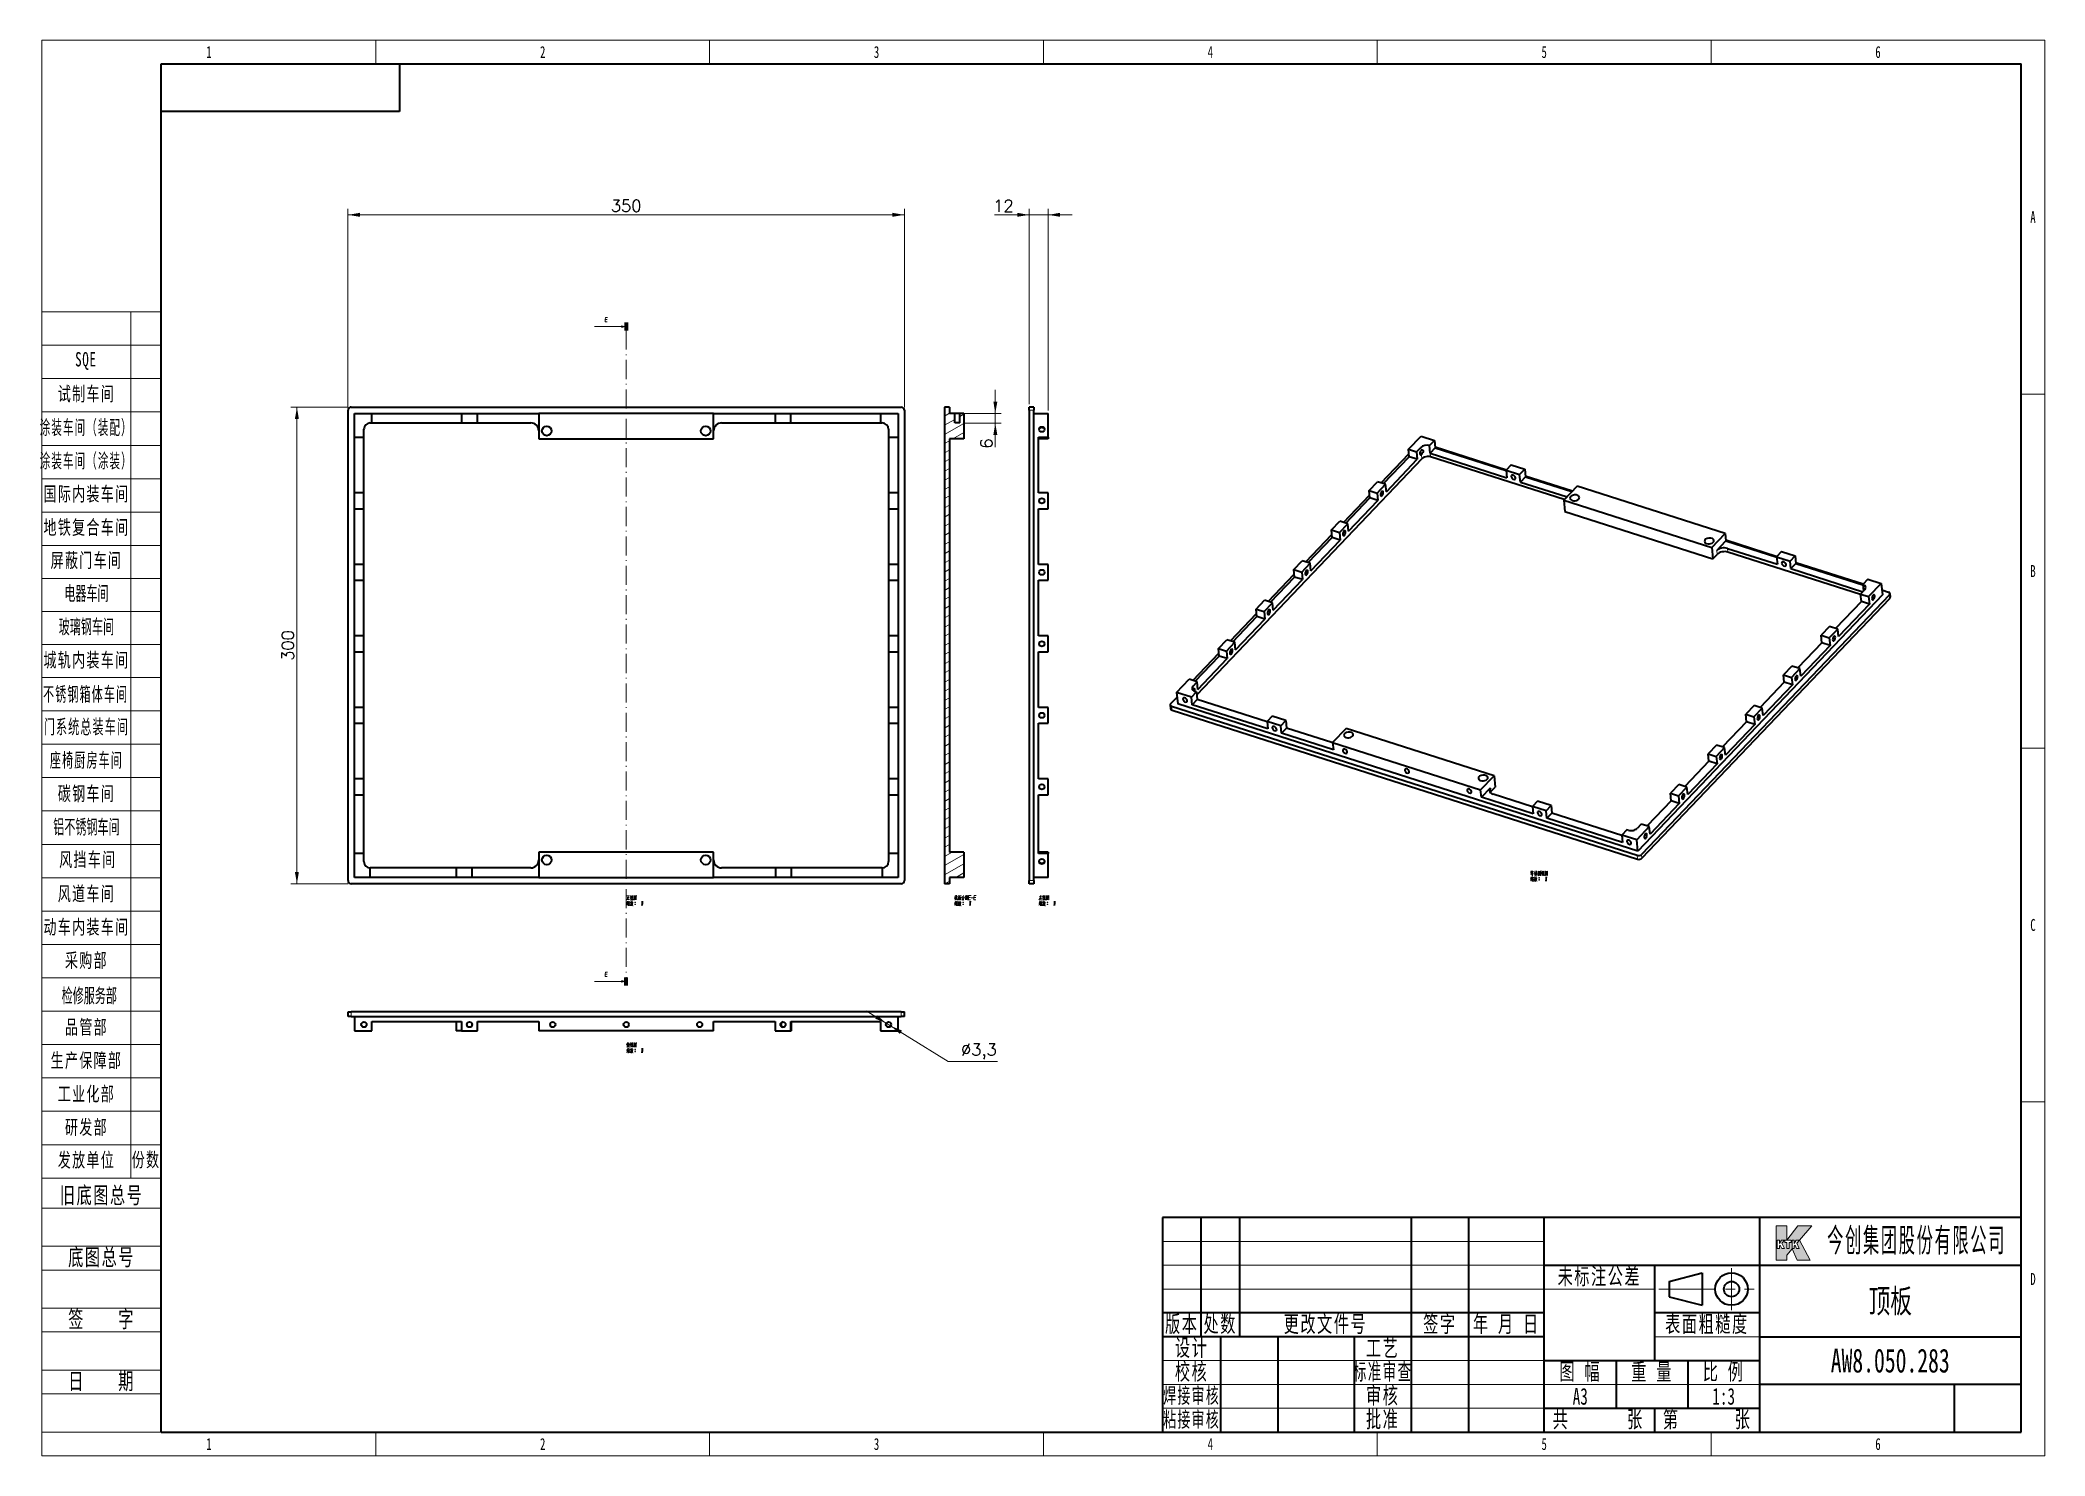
# Model space of a CAD drawing. Header units: millimetres. Extents: x -631 to 3210, y -561 to 2288.
# Drawn here: x 1949 to 3210, y 1396 to 2288 of the extents above; entities that cross this region are included whole.
import ezdxf
from ezdxf.enums import TextEntityAlignment as Align

# ---------------------------------------------------------------- set-up
doc = ezdxf.new("R2010")
doc.units = ezdxf.units.MM
doc.linetypes.add('DASHDOT', pattern=[18.5, 12, -3, 0.5, -3])
doc.linetypes.add('点画线', pattern=[18, 12, -2, 2, -2])
doc.layers.get('0').update_dxf_attribs({"lineweight": 18})
for name, color, linetype, lineweight in [('中心线层', 1, '点画线', 18), ('尺寸线层', 3, 'Continuous', 18), ('文本层', 3, 'Continuous', 18), ('粗实线层', 7, 'Continuous', 35), ('细实线层', 7, 'Continuous', 18), ('细线0层', 255, 'Continuous', 18)]:
    doc.layers.add(name, color=color, linetype=linetype, lineweight=lineweight)
doc.styles.add('_CAXA_TXTSTYLE_OVERRID_1', font='', dxfattribs={"width": 0.667, "height": 3.5})
doc.styles.get("Standard").update_dxf_attribs({"font": 'txt.shx', "bigfont": 'gbcbig.shx'})
doc.styles.add('标准', font='', dxfattribs={"width": 0.667})
doc.styles.get('_CAXA_TXTSTYLE_OVERRID_1').set_extended_font_data('仿宋')
doc.styles.get('标准').set_extended_font_data('宋体')
doc.dimstyles.get("Standard").update_dxf_attribs({"dimscale": 3, "dimtxt": 0.18, "dimasz": 0.18, "dimexe": 0.18, "dimexo": 0.0625, "dimgap": 0.09, "dimtad": 0, "dimtih": 1, "dimtoh": 1, "dimdec": 4, "dimzin": 0, "dimdsep": 46, "dimtxsty": 'Standard', "dimcen": 0.09, "dimdle": 0.36, "dimadec": 0, "dimazin": 0, "dimtfac": 1, "dimtdec": 4, "dimtofl": 0, "dimtmove": 0, "dimatfit": 3, "dimfxl": 0, "dimtolj": 1, "dimtzin": 0, "dimarcsym": 0})

msp = doc.modelspace()

# ---------------------------------------------------------------- blocks, each defined once
blk = doc.blocks.new('*X2')
at = {"layer": '尺寸线层', "linetype": 'Continuous'}
for p, q in [((-185, 91.49), (-210, 91.49)), ((-191.37, 91.49), (-191.37, -90.21)), ((-185, 84.49), (-210, 84.49)), ((-185, 77.49), (-210, 77.49)), ((-185, 70.49), (-210, 70.49)), ((-185, 63.49), (-210, 63.49)), ((-185, 56.49), (-210, 56.49)), ((-185, 49.49), (-210, 49.49)), ((-185, 42.49), (-210, 42.49)), ((-185, 35.56), (-210, 35.56)), ((-185, 35.56), (-210, 35.56)), ((-185, 28.64), (-210, 28.64)), ((-185, 28.64), (-210, 28.64)), ((-185, 21.71), (-210, 21.71)), ((-185, 21.71), (-210, 21.71)), ((-185, 14.79), (-210, 14.79)), ((-185, 7.79), (-210, 7.79)), ((-185, 0.79), (-210, 0.79)), ((-185, -6.21), (-210, -6.21)), ((-185, -13.21), (-210, -13.21)), ((-185, -20.21), (-210, -20.21)), ((-185, -27.21), (-210, -27.21)), ((-185, -34.21), (-210, -34.21)), ((-185, -41.21), (-210, -41.21)), ((-185, -48.21), (-210, -48.21)), ((-185, -55.21), (-210, -55.21)), ((-185, -62.21), (-210, -62.21)), ((-185, -69.21), (-210, -69.21)), ((-185, -76.21), (-210, -76.21)), ((-185, -83.21), (-210, -83.21)), ((-185, -90.21), (-210, -90.21))]:
    blk.add_line(p, q, dxfattribs=at)
at = {"layer": '文本层'}
for p, q in [((-210, -96.5), (-185, -96.5)), ((-210, -104.5), (-185, -104.5)), ((-210, -109.5), (-185, -109.5)), ((-210, -117.5), (-185, -117.5)), ((-210, -122.5), (-185, -122.5)), ((-210, -130.5), (-185, -130.5)), ((-210, -135.5), (-185, -135.5)), ((-210, -143.5), (-185, -143.5))]:
    blk.add_line(p, q, dxfattribs=at)
at = {"layer": '粗实线层'}
for p, q in [((-185, -143.5), (-185, 143.5)), ((-185, 143.5), (205, 143.5)), ((-135, 143.5), (-135, 133.5)), ((205, -143.5), (205, 143.5)), ((-135, 133.5), (-185, 133.5)), ((-185, -143.5), (205, -143.5))]:
    blk.add_line(p, q, dxfattribs=at)
at = {"layer": '细实线层'}
for p, q in [((-210, -148.5), (-210, 148.5)), ((-210, 148.5), (210, 148.5)), ((-140, 148.5), (-140, 143.5)), ((-70, 148.5), (-70, 143.5)), ((0, 148.5), (0, 143.5)), ((70, 148.5), (70, 143.5)), ((140, 148.5), (140, 143.5)), ((210, -148.5), (210, 148.5)), ((210, 148.5), (210, 143.5)), ((210, 74.25), (205, 74.25)), ((210, 0), (205, 0)), ((210, -74.25), (205, -74.25)), ((-140, -148.5), (-140, -143.5)), ((-70, -148.5), (-70, -143.5)), ((0, -148.5), (0, -143.5)), ((70, -148.5), (70, -143.5)), ((140, -148.5), (140, -143.5)), ((210, -148.5), (210, -143.5)), ((-210, -148.5), (210, -148.5)), ((-210, -148.5), (-185, -148.5)), ((210, -148.5), (205, -148.5))]:
    blk.add_line(p, q, dxfattribs=at)
at = {"layer": '尺寸线层', "linetype": 'Continuous', "char_height": 3, "attachment_point": 5, "style": '标准'}
for s, insert, width, line_spacing_factor in [('\\T1.1;\\W0.667;SQE', (-200.8, 81.17), 31.0587, 0.47619), ('\\T1.1;\\W0.667;试制车间', (-200.68, 74.14), 31.0587, 0.57381), ('\\T1.1;\\W0.54149;涂装车间（装配）', (-200.73, 67.06), 27.5396, 0.574243), ('\\T1.1;\\W0.54149;涂装车间（涂装）', (-200.73, 60.06), 27.5396, 0.574243), ('\\T1.1;\\W0.667;国际内装车间', (-200.68, 53.14), 31.0587, 0.561905), ('\\T1.1;\\W0.667;地铁复合车间', (-200.68, 46.14), 31.0587, 0.561905), ('\\T1.1;\\W0.667;屏蔽门车间', (-200.68, 39.21), 31.0587, 0.561905), ('\\W1;{\\W0.567;\\T1;电器车间}', (-200.68, 32.29), 37.2629, 0.561905), ('\\W1;{\\W0.567;\\T1;玻璃钢车间}', (-200.68, 25.29), 37.2629, 0.564286), ('\\T1.1;城轨内装车间', (-200.68, 18.29), 18.6315, 1.15057), ('\\T1.1;{\\W0.567;不锈钢箱体车间}', (-200.85, 11.13), 18.6315, 1.15057), ('\\T1.1;{\\W0.567;门系统总装车间}', (-200.68, 4.29), 18.6315, 1.15057), ('\\T1.1;{\\W0.567;座椅厨房车间}', (-200.68, -2.71), 18.6315, 1.15057), ('\\T1.1;碳钢车间', (-200.68, -9.71), 18.6315, 1.15057), ('{\\W0.567;\\T1;铝不锈钢车间}', (-200.68, -16.71), 18.6315, 1.15057), ('\\T1.1;风挡车间', (-200.39, -23.55), 18.6315, 1.15057), ('\\T1.1;风道车间', (-200.68, -30.71), 18.6315, 1.15057), ('\\T1.1;动车内装车间', (-200.68, -37.71), 18.6315, 1.15057), ('\\T1.1;采购部', (-200.68, -44.71), 18.6315, 1.15057), ('\\W1;{\\W0.567;\\T1;检修服务部}', (-200.08, -52.1), 37.2629, 0.564286), ('\\T1.1;品管部', (-200.68, -58.71), 18.6315, 1.15057), ('\\T1.1;生产保障部', (-200.68, -65.71), 18.6315, 1.15057), ('\\T1.1;工业化部', (-200.68, -72.71), 18.6315, 1.15057), ('\\T1.1;研发部', (-200.68, -79.71), 18.6315, 1.15057), ('\\T1.1;发放单位', (-200.68, -86.58), 18.6315, 0.853342), ('\\T1.1;份数', (-188.18, -86.53), 6.3685, 1.15057)]:
    blk.add_mtext(s, dxfattribs=dict(at, insert=insert, width=width, line_spacing_factor=line_spacing_factor))
at = {"layer": '尺寸线层', "style": '标准'}
for tag, height, width, p in [('T1', 2.5, 0.667, (-175, 146)), ('T2', 2.5, 0.667, (-105, 146)), ('T3', 2.5, 0.667, (-35, 146)), ('T4', 2.5, 0.667, (35, 146)), ('T5', 2.5, 0.667, (105, 146)), ('T6', 2.5, 0.667, (175, 146)), ('R1', 2.5, 0.667, (207.5, 111.38)), ('SQE', 3.5, 0.667, (-188.18, 80.99)), ('试制车间', 3.5, 0.28375, (-188.18, 73.99)), ('涂装车间（装配）', 3.5, 0.147264, (-188.18, 66.99)), ('涂装车间（涂装）', 3.5, 0.147264, (-188.18, 59.99)), ('国际内装车间', 3.5, 0.189302, (-188.18, 52.99)), ('地铁复合车间', 3.5, 0.186278, (-188.18, 46.02)), ('屏蔽门车间', 3.5, 0.225254, (-188.18, 39.14)), ('R2', 2.5, 0.667, (207.5, 37.12)), ('电器车间', 3.5, 0.292284, (-188.18, 32.21)), ('玻璃钢车间', 3.5, 0.225603, (-188.18, 25.29)), ('城轨内装车间', 3.5, 0.186278, (-188.18, 18.29)), ('不锈钢箱体车间', 3.5, 0.15932, (-188.18, 11.29)), ('门系统总装车间', 3.5, 0.161527, (-188.18, 4.29)), ('座椅厨房车间', 3.5, 0.186516, (-188.18, -2.71)), ('碳钢车间', 3.5, 0.28375, (-188.18, -9.71)), ('铝不锈钢车间', 3.5, 0.186397, (-188.18, -16.71)), ('风挡车间', 3.5, 0.284026, (-188.18, -23.71)), ('风道车间', 3.5, 0.284026, (-188.18, -30.71)), ('动车内装车间', 3.5, 0.186397, (-188.18, -37.71)), ('R3', 2.5, 0.667, (207.5, -37.12)), ('采购部', 3.5, 0.378308, (-188.18, -44.71)), ('检修服务部', 3.5, 0.223014, (-188.18, -51.71)), ('品管部', 3.5, 0.389426, (-188.18, -58.71)), ('生产保障部', 3.5, 0.223356, (-188.18, -65.71)), ('工业化部', 3.5, 0.281557, (-188.18, -72.71)), ('研发部', 3.5, 0.3788, (-188.18, -79.71)), ('旧底图总号', 3, 0.667, (-197.5, -100.5)), ('底图总号', 3, 0.667, (-197.5, -113.5)), ('R4', 2.5, 0.667, (207.5, -111.38)), ('签字', 3, 0.667, (-197.5, -126.5)), ('日期', 3, 0.667, (-197.5, -139.5)), ('B1', 2.5, 0.667, (-175, -146)), ('B2', 2.5, 0.667, (-105, -146)), ('B3', 2.5, 0.667, (-35, -146)), ('B4', 2.5, 0.667, (35, -146)), ('B5', 2.5, 0.667, (105, -146)), ('B6', 2.5, 0.667, (175, -146))]:
    blk.add_attdef(tag, text='', height=height, dxfattribs=dict(at, width=width)).set_placement(p, align=Align.MIDDLE_CENTER)
at = {"layer": '尺寸线层', "style": '标准', "width": 0.667}
blk.add_attdef('图号', text='', height=5.33, rotation=180, dxfattribs=at).set_placement((-160, 138.5), align=Align.MIDDLE_CENTER)
at = {"layer": '文本层', "char_height": 3.5, "width": 25, "attachment_point": 5, "style": '标准'}
for s, insert in [('\\T1.1;旧底图总号', (-197.5, -94)), ('\\T1.1;底图总号', (-197.5, -107)), ('\\T1.1;签    字', (-197.5, -120)), ('\\T1.1;日    期', (-197.5, -133))]:
    blk.add_mtext(s, dxfattribs=dict(at, insert=insert))
blk = doc.blocks.new('*X3')
at = {"layer": '粗实线层'}
h = blk.add_hatch(color=150, dxfattribs=at)
h.paths.add_polyline_path([(-51.35, 36.06), (-51.35, 40.67), (-51.35, 43.23), (-49.09, 43.23), (-49.09, 40.29), (-46.81, 43.23), (-43.85, 43.23), (-46.43, 40.25), (-44.22, 36.08), (-46.97, 36.08), (-48.02, 38.42), (-49.13, 37.14), (-49.13, 36.06)], flags=0)
h.paths.add_polyline_path([(-50.68, 39.59), (-50.67, 39.61), (-50.23, 40.23), (-49.58, 40.23), (-50.13, 39.6), (-49.61, 38.49), (-50.17, 38.49), (-50.49, 39.18), (-50.68, 38.97), (-50.68, 38.49), (-51.13, 38.49), (-51.13, 39.61), (-51.13, 40.23), (-50.68, 40.23), (-50.68, 39.61)], flags=0)
h.paths.add_polyline_path([(-49.12, 38.49), (-49.12, 39.61), (-49.12, 39.76), (-49.55, 39.76), (-49.55, 40.23), (-48.19, 40.23), (-48.19, 39.76), (-48.65, 39.76), (-48.65, 38.49)], flags=0)
h.paths.add_polyline_path([(-48.03, 38.49), (-48.03, 39.53), (-48.03, 40.23), (-47.58, 40.23), (-47.58, 39.59), (-47.13, 40.23), (-46.48, 40.23), (-47.03, 39.6), (-46.51, 38.49), (-47.07, 38.49), (-47.39, 39.18), (-47.58, 38.97), (-47.58, 38.49)], flags=0)
at = {"layer": '中心线层'}
for p, q in [((-60.71, 25.6), (-60.71, 34.4)), ((-75.97, 30), (-55.97, 30))]:
    blk.add_line(p, q, dxfattribs=at)
at = {"layer": '尺寸线层'}
for p, q in [((-100, 40), (-180, 40)), ((-100, 35), (-180, 35)), ((-100, 30), (-180, 30)), ((-100, 15), (-180, 15)), ((-54.87, 10), (-180, 10)), ((-100, 5), (-180, 5))]:
    blk.add_line(p, q, dxfattribs=at)
at = {"layer": '文本层', "color": 150}
for p, q in [((-51.35, 36.06), (-51.35, 43.23)), ((-51.35, 43.23), (-49.09, 43.23)), ((-49.09, 43.23), (-49.09, 40.29)), ((-49.09, 40.29), (-46.81, 43.23)), ((-46.81, 43.23), (-43.85, 43.23)), ((-46.43, 40.25), (-43.85, 43.23)), ((-51.13, 40.23), (-51.13, 38.49)), ((-51.13, 40.23), (-50.68, 40.23)), ((-51.13, 38.49), (-50.68, 38.49)), ((-50.68, 40.23), (-50.68, 39.59)), ((-50.68, 39.59), (-50.23, 40.23)), ((-50.68, 38.97), (-50.49, 39.18)), ((-50.68, 38.49), (-50.68, 38.97)), ((-50.49, 39.18), (-50.17, 38.49)), ((-50.23, 40.23), (-49.58, 40.23)), ((-50.17, 38.49), (-49.61, 38.49)), ((-50.13, 39.6), (-49.58, 40.23)), ((-49.61, 38.49), (-50.13, 39.6)), ((-49.55, 40.23), (-48.19, 40.23)), ((-49.55, 40.23), (-49.55, 39.76)), ((-49.55, 39.76), (-49.12, 39.76)), ((-49.13, 37.14), (-48.02, 38.42)), ((-49.12, 39.76), (-49.12, 38.49)), ((-49.12, 38.49), (-48.65, 38.49)), ((-48.65, 39.76), (-48.19, 39.76)), ((-48.65, 39.76), (-48.65, 38.49)), ((-48.19, 40.23), (-48.19, 39.76)), ((-48.03, 40.23), (-48.03, 38.49)), ((-48.03, 40.23), (-47.58, 40.23)), ((-48.03, 38.49), (-47.58, 38.49)), ((-48.02, 38.42), (-46.97, 36.08)), ((-47.58, 40.23), (-47.58, 39.59)), ((-47.58, 39.59), (-47.13, 40.23)), ((-47.58, 38.97), (-47.39, 39.18)), ((-47.58, 38.49), (-47.58, 38.97)), ((-47.39, 39.18), (-47.07, 38.49)), ((-47.13, 40.23), (-46.48, 40.23)), ((-47.07, 38.49), (-46.51, 38.49)), ((-47.03, 39.6), (-46.48, 40.23)), ((-46.51, 38.49), (-47.03, 39.6)), ((-46.43, 40.25), (-44.22, 36.08)), ((-51.35, 36.06), (-49.13, 36.06)), ((-49.13, 36.06), (-49.13, 37.14)), ((-46.97, 36.08), (-44.22, 36.08))]:
    blk.add_line(p, q, dxfattribs=at)
at = {"layer": '文本层'}
blk.add_line((-49.13, 36.06), (-49.13, 36.06), dxfattribs=at)
at = {"layer": '粗实线层'}
for p, q in [((-180, 45), (-180, 0)), ((0, 45), (-180, 45)), ((-172, 45), (-172, 20)), ((-163.87, 45), (-163.87, 20)), ((-127.87, 45), (-127.87, 0)), ((-115.87, 45), (-115.87, 0)), ((-100, 0), (-100, 45)), ((-54.87, 45), (-54.87, 0)), ((0, 0), (0, 45)), ((-100, 35), (0, 35)), ((-76.87, 35), (-76.87, 15)), ((-73.79, 31.6), (-66.89, 33.4)), ((-73.79, 31.6), (-73.79, 28.4)), ((-66.89, 33.4), (-66.89, 26.6)), ((-73.79, 28.4), (-66.89, 26.6)), ((-100, 25), (-180, 25)), ((-54.87, 25), (-76.87, 25)), ((-100, 20), (-180, 20)), ((-167.87, 20), (-167.87, 0)), ((-155.87, 20), (-155.87, 0)), ((-139.87, 20), (-139.87, 0)), ((-54.87, 20), (0, 20)), ((-100, 15), (-54.87, 15)), ((-84.87, 15), (-84.87, 5)), ((-69.87, 15), (-69.87, 5)), ((0, 10), (-54.87, 10)), ((-14.04, 10), (-14.04, 0)), ((-100, 5), (-54.87, 5)), ((-76.87, 5), (-76.87, 0)), ((-180, 0), (0, 0))]:
    blk.add_line(p, q, dxfattribs=at)
for radius in [3.4, 1.6]:
    blk.add_circle((-60.71, 30), radius, dxfattribs=at)
at = {"layer": '细线0层'}
for p, q in [((-100, 30), (-76.87, 30)), ((-54.87, 20), (-76.87, 20))]:
    blk.add_line(p, q, dxfattribs=at)
at = {"layer": '尺寸线层', "attachment_point": 5}
for s, insert, char_height, width, style in [('\\T1.1;{\\W0.5;\\C150;今创集团股份有限公司}', (-21.9, 40), 5, 42.792, '_CAXA_TXTSTYLE_OVERRID_1'), ('\\T1.1;\\H0.929172x;\\W0.610078;焊接审核', (-173.93, 7.5), 3.5, 18.4107, '标准')]:
    blk.add_mtext(s, dxfattribs=dict(at, insert=insert, char_height=char_height, width=width, style=style))
at = {"layer": '尺寸线层', "char_height": 3.5, "attachment_point": 5, "style": '标准'}
for s, insert, width, line_spacing_factor in [('\\T1.1;\\W0.667;未标注公差', (-88.43, 32.5), 38.5655, 0.921667), ('\\T1.1;\\W0.667;版本', (-176, 22.5), 13.336, 0.921667), ('\\T1.1;\\W0.667;更改文件号', (-145.87, 22.5), 60.012, 0.917778), ('\\T1.1;\\W0.667;签字', (-121.87, 22.5), 20.004, 0.921667), ('\\T1.1;\\W0.667;年 月 日', (-107.93, 22.5), 26.4475, 0.921667), ('\\T1.1;\\W0.667;表面粗糙度', (-65.87, 22.5), 36.674, 0.921667), ('\\T1.1;\\W0.667;设计', (-173.93, 17.5), 20.2285, 0.886667), ('\\T1.1;\\W0.667;工艺', (-133.87, 17.5), 20.004, 0.847778), ('\\T1.1;\\W0.667;图 幅', (-92.43, 12.5), 25.2295, 0.917778), ('\\T1.1;\\W0.667;重 量', (-77.37, 12.5), 25.005, 0.875), ('\\T1.1;\\W0.667;比 例', (-62.37, 12.5), 25.005, 0.902222), ('\\T1.1;\\W0.667;审核', (-133.87, 7.5), 20.004, 0.925556), ('\\T1.1;\\W0.667;共', (-96.46, 2.5), 11.8108, 0.902222), ('\\T1.1;\\W0.667;张', (-80.87, 2.5), 13.336, 0.894444), ('\\T1.1;\\W0.667;第', (-73.37, 2.5), 11.669, 0.913889), ('\\T1.1;\\W0.667;张', (-58.31, 2.5), 11.4846, 0.894444)]:
    blk.add_mtext(s, dxfattribs=dict(at, insert=insert, width=width, line_spacing_factor=line_spacing_factor))
at = {"layer": '尺寸线层', "linetype": 'Continuous', "char_height": 3.5, "attachment_point": 5, "style": '标准'}
for s, insert, width, line_spacing_factor in [('\\T1.1;\\W0.667;处数', (-167.93, 22.5), 13.5605, 0.917778), ('\\T1.1;\\W0.667;校核', (-173.93, 12.5), 20.2285, 0.925556), ('\\T1.1;\\W0.594321;标准审查', (-133.87, 12.5), 19.1319, 0.917778), ('\\T1.1;\\W0.667;批准', (-133.87, 2.5), 20.004, 0.91)]:
    blk.add_mtext(s, dxfattribs=dict(at, insert=insert, width=width, line_spacing_factor=line_spacing_factor))
at = {"layer": '尺寸线层', "linetype": 'Continuous', "insert": (-173.93, 2.5), "char_height": 3.5, "width": 18.4107, "attachment_point": 5, "style": '标准'}
blk.add_mtext('\\T1.1;\\H0.929172x;\\W0.610078;粘接审核', dxfattribs=at)
at = {"layer": '尺寸线层', "style": '标准'}
for tag, height, width, p in [('KTK版本4', 3.34, 0.37182, (-176, 42.5)), ('处数4', 3.36, 0.62988, (-167.93, 42.5)), ('更改文件号4', 3.36, 0.667, (-145.87, 42.5)), ('签字4', 3.34, 0.667, (-121.87, 42.5)), ('年月日4', 3.34, 0.667, (-107.93, 42.5)), ('材料', 5, 0.667, (-77.43, 40)), ('KTK版本3', 3.34, 0.374264, (-176, 37.5)), ('处数3', 3.36, 0.636828, (-167.93, 37.5)), ('更改文件号3', 3.36, 0.667, (-145.87, 37.5)), ('签字3', 3.34, 0.667, (-121.87, 37.5)), ('年月日3', 3.34, 0.667, (-107.93, 37.5)), ('KTK版本2', 3.34, 0.374264, (-176, 32.5)), ('处数2', 3.36, 0.636828, (-167.93, 32.5)), ('更改文件号2', 3.36, 0.667, (-145.87, 32.5)), ('签字2', 3.34, 0.667, (-121.87, 32.5)), ('年月日2', 3.34, 0.667, (-107.93, 32.5)), ('KTK版本', 3.34, 0.429424, (-176, 27.5)), ('处数1', 3.36, 0.647024, (-167.93, 27.5)), ('更改文件号1', 3.36, 0.667, (-145.87, 27.5)), ('签字1', 3.34, 0.667, (-121.87, 27.5)), ('年月日1', 3.34, 0.667, (-107.93, 27.5)), ('名称', 5, 0.667, (-27.43, 27.5)), ('设计', 3.47, 0.667, (-161.87, 17.5)), ('设计日期', 3.5, 0.667, (-147.87, 17.5)), ('工艺', 3.5, 0.667, (-121.87, 17.5)), ('工艺日期', 3.41, 0.667, (-107.93, 17.5)), ('图号', 5, 0.667, (-27.43, 15)), ('校核', 3.5, 0.667, (-161.87, 12.5)), ('校核日期', 3.33, 0.667, (-147.87, 12.5)), ('标准审核', 3.33, 0.594979, (-121.87, 12.5)), ('标准审核日期', 3.33, 0.525265, (-107.93, 12.5)), ('焊接审核', 3.25, 0.602894, (-161.87, 7.5)), ('焊接审核日期', 3.25, 0.538358, (-147.87, 7.5)), ('审核', 3.33, 0.667, (-121.87, 7.5)), ('审核日期', 3.33, 0.667, (-107.93, 7.5)), ('图幅', 3.36, 0.667, (-92.43, 7.5)), ('重量', 3.5, 0.667, (-77.37, 7.5)), ('比例', 3.41, 0.667, (-62.37, 7.5)), ('粘接审核', 3.25, 0.602894, (-161.87, 2.5)), ('粘接审核日期', 3.25, 0.538358, (-147.87, 2.5)), ('批准', 3.38, 0.667, (-121.87, 2.5)), ('批准日期', 3.37, 0.667, (-107.93, 2.5)), ('共几张', 3.38, 0.512128, (-88.89, 2.5)), ('第几张', 3.36, 0.521411, (-65.81, 2.5)), ('原图号', 5, 0.667, (-34.45, 5.12)), ('客户版本', 5, 0.462605, (-7.02, 5))]:
    blk.add_attdef(tag, text='', height=height, dxfattribs=dict(at, width=width)).set_placement(p, align=Align.MIDDLE_CENTER)
blk = doc.blocks.new('*X10')
at = {"layer": '尺寸线层', "linetype": 'Continuous'}
for points in [[(2142.5, 2177.5), (2150, 2178.8), (2150, 2176.3)], [(2492.5, 2177.5), (2485, 2178.8), (2485, 2176.3)]]:
    blk.add_hatch(color=0, dxfattribs=at).paths.add_polyline_path(points, flags=0)
at = {"layer": '尺寸线层', "color": 0, "linetype": 'Continuous'}
for p, q in [((2142.5, 2056.4), (2142.5, 2181.3)), ((2142.5, 2177.5), (2492.5, 2177.5)), ((2492.5, 2056.4), (2492.5, 2181.3))]:
    blk.add_line(p, q, dxfattribs=at)
at = {"layer": '尺寸线层', "color": 0, "insert": (2317.5, 2183.2), "char_height": 7.5, "width": 38.571, "attachment_point": 5}
blk.add_mtext('350', dxfattribs=at)
blk = doc.blocks.new('*X11')
at = {"layer": '尺寸线层', "linetype": 'Continuous'}
for points in [[(2571, 2177.5), (2563.5, 2178.8), (2563.5, 2176.3)], [(2583, 2177.5), (2590.5, 2178.8), (2590.5, 2176.3)]]:
    blk.add_hatch(color=0, dxfattribs=at).paths.add_polyline_path(points, flags=0)
at = {"layer": '尺寸线层', "color": 0, "linetype": 'Continuous'}
for p, q in [((2549.3, 2177.5), (2598, 2177.5)), ((2571, 2058.4), (2571, 2181.3)), ((2583, 2054.4), (2583, 2181.3))]:
    blk.add_line(p, q, dxfattribs=at)
at = {"layer": '尺寸线层', "color": 0, "insert": (2554.8, 2183.2), "char_height": 7.5, "width": 22.143, "attachment_point": 5}
blk.add_mtext('12', dxfattribs=at)
blk = doc.blocks.new('*X12')
at = {"layer": '尺寸线层', "linetype": 'Continuous'}
for points in [[(2110.4, 2056.5), (2111.6, 2049), (2109.1, 2049)], [(2110.4, 1756.5), (2111.6, 1764), (2109.1, 1764)]]:
    blk.add_hatch(color=0, dxfattribs=at).paths.add_polyline_path(points, flags=0)
at = {"layer": '尺寸线层', "color": 0, "linetype": 'Continuous'}
for p, q in [((2142.7, 2056.5), (2106.6, 2056.5)), ((2110.4, 2056.5), (2110.4, 1756.5)), ((2142.7, 1756.5), (2106.6, 1756.5))]:
    blk.add_line(p, q, dxfattribs=at)
at = {"layer": '尺寸线层', "color": 0, "insert": (2104.7, 1906.5), "char_height": 7.5, "width": 38.571, "attachment_point": 5, "rotation": 90}
blk.add_mtext('300', dxfattribs=at)
blk = doc.blocks.new('*X38')
at = {"layer": '尺寸线层', "linetype": 'Continuous'}
for points in [[(2481.1, 1668.8), (2474.1, 1671.7), (2475.4, 1673.8)], [(2483.9, 1667.1), (2489.7, 1662.1), (2491, 1664.2)]]:
    blk.add_hatch(color=0, dxfattribs=at).paths.add_polyline_path(points, flags=0)
at = {"layer": '尺寸线层', "color": 0, "linetype": 'Continuous'}
for q in [(2468.4, 1676.7), (2551.2, 1644.7)]:
    blk.add_line((2520.1, 1644.7), q, dxfattribs=at)
at = {"layer": '尺寸线层', "color": 0, "insert": (2539.4, 1651.1), "char_height": 7.5, "width": 47.143, "attachment_point": 5}
blk.add_mtext('%%C3,3', dxfattribs=at)
blk = doc.blocks.new('*X39')
at = {"layer": '尺寸线层', "linetype": 'Continuous'}
for points in [[(2549.7, 2052.5), (2551, 2060), (2548.5, 2060)], [(2549.7, 2046.5), (2551, 2039), (2548.5, 2039)]]:
    blk.add_hatch(color=0, dxfattribs=at).paths.add_polyline_path(points, flags=0)
at = {"layer": '尺寸线层', "color": 0, "linetype": 'Continuous'}
for p, q in [((2549.7, 2067.5), (2549.7, 2031.3)), ((2529.4, 2052.5), (2553.5, 2052.5)), ((2529.4, 2046.5), (2553.5, 2046.5))]:
    blk.add_line(p, q, dxfattribs=at)
at = {"layer": '尺寸线层', "color": 0, "insert": (2544.1, 2033.6), "char_height": 7.5, "width": 15, "attachment_point": 5, "rotation": 90}
blk.add_mtext('6', dxfattribs=at)

# ---------------------------------------------------------------- dimensions: what is measured, and where the dimension line sits
at = {"layer": '尺寸线层'}
for base, p1, p2, angle, picture, middle in [((2492.544, 2177.539), (2142.544, 2054.541), (2492.544, 2054.541), 180, '*X10', (2317.544, 2177.539)), ((2110.369, 1756.541), (2144.544, 2056.541), (2144.544, 1756.541), 90, '*X12', (2110.369, 1906.541))]:
    dim = msp.add_linear_dim(base=base, p1=p1, p2=p2, angle=angle, dimstyle='Standard', override={"dimtxt": 2.5, "dimasz": 2.5, "dimexe": 1.25, "dimexo": 0.625, "dimgap": 0.625, "dimtad": 1, "dimtih": 0, "dimtoh": 0, "dimdec": 2, "dimzin": 8, "dimdsep": 44, "dimsah": 1, "dimdle": 5, "dimtdec": 2, "dimtofl": 1, "dimatfit": 0, "dimtfill": 1, "dimtzin": 8}, dxfattribs=at)
    dim.commit()
    dim.dimension.update_dxf_attribs({"geometry": picture, "text_midpoint": middle})
dim = msp.add_linear_dim(base=(2582.978, 2177.539), p1=(2570.978, 2056.541), p2=(2582.978, 2052.541), dimstyle='Standard', override={"dimtxt": 2.5, "dimasz": 2.5, "dimexe": 1.25, "dimexo": 0.625, "dimgap": 0.625, "dimtad": 1, "dimtih": 0, "dimtoh": 0, "dimdec": 2, "dimzin": 8, "dimdsep": 44, "dimsah": 1, "dimdle": 5, "dimtdec": 2, "dimtofl": 1, "dimatfit": 0, "dimtfill": 1, "dimtzin": 8}, dxfattribs=at)
dim.commit()
dim.dimension.update_dxf_attribs({"geometry": '*X11', "text_midpoint": (2554.842, 2177.539), "dimtype": 160})
dim = msp.add_linear_dim(base=(2549.736, 2046.541), p1=(2527.494, 2052.541), p2=(2527.494, 2046.541), angle=90, dimstyle='Standard', override={"dimtxt": 2.5, "dimasz": 2.5, "dimexe": 1.25, "dimexo": 0.625, "dimgap": 0.625, "dimtad": 1, "dimtih": 0, "dimtoh": 0, "dimdec": 2, "dimzin": 8, "dimdsep": 44, "dimsah": 1, "dimdle": 5, "dimtdec": 2, "dimtofl": 1, "dimatfit": 0, "dimtfill": 1, "dimtzin": 8}, dxfattribs=at)
dim.commit()
dim.dimension.update_dxf_attribs({"geometry": '*X39', "text_midpoint": (2549.736, 2033.619), "dimtype": 160})
dim = msp.add_diameter_dim_2p(p1=(2481.14, 1668.803), p2=(2483.948, 1667.069), dimstyle='Standard', override={"dimtxt": 2.5, "dimasz": 2.5, "dimexe": 1.25, "dimexo": 0.625, "dimgap": 0.625, "dimtad": 1, "dimdec": 2, "dimzin": 8, "dimdsep": 44, "dimpost": '%%C<>', "dimsah": 1, "dimdle": 5, "dimtdec": 2, "dimtofl": 1, "dimtmove": 0, "dimatfit": 1, "dimtfill": 1, "dimtzin": 8}, dxfattribs=at)
dim.commit()
dim.dimension.update_dxf_attribs({"geometry": '*X38', "text_midpoint": (2520.102, 1644.744), "dimtype": 163})

# ---------------------------------------------------------------- hatches: boundary and pattern name
at = {"lineweight": 13}
for points in [[(2314.544, 2106.388), (2317.544, 2107.192), (2314.544, 2107.996)], [(2314.544, 1694.337), (2317.544, 1695.141), (2314.544, 1695.945)]]:
    msp.add_hatch(color=7, dxfattribs=at).paths.add_polyline_path(points, flags=0)

# ---------------------------------------------------------------- linework, layer by layer
at = {"color": 7, "lineweight": 13}
for p, q in [((2317.544, 2107.192), (2297.544, 2107.192)), ((2317.544, 1695.141), (2297.544, 1695.141))]:
    msp.add_line(p, q, dxfattribs=at)
at = {"color": 7, "lineweight": 100, "ltscale": 0.125}
for p, q in [((2317.544, 2109.692), (2317.544, 2104.692)), ((2317.544, 1692.641), (2317.544, 1697.641))]:
    msp.add_line(p, q, dxfattribs=at)
at = {"color": 7, "linetype": 'DASHDOT', "lineweight": 13}
msp.add_line((2317.544, 2104.692), (2317.544, 1697.641), dxfattribs=at)
at = {"color": 7, "lineweight": 35}
for p, q in [((2144.544, 2056.541), (2490.544, 2056.541)), ((2517.844, 2056.541), (2517.844, 1756.541)), ((2142.544, 1758.541), (2142.544, 2054.541)), ((2157.544, 2052.541), (2213.944, 2052.541)), ((2157.544, 2046.541), (2213.944, 2046.541)), ((2223.944, 2052.541), (2262.544, 2052.541)), ((2223.944, 2046.541), (2257.544, 2046.541)), ((2372.544, 2052.541), (2262.544, 2052.541)), ((2372.544, 2052.541), (2411.144, 2052.541)), ((2377.544, 2046.541), (2411.144, 2046.541)), ((2421.144, 2052.541), (2477.544, 2052.541)), ((2421.144, 2046.541), (2477.544, 2046.541)), ((2492.544, 2054.541), (2492.544, 1758.541)), ((2570.978, 2054.541), (2570.978, 1758.541)), ((2573.978, 1758.541), (2573.978, 2054.541)), ((2146.544, 2002.541), (2146.544, 2037.541)), ((2152.544, 2002.541), (2152.544, 2037.541)), ((2262.544, 2036.541), (2372.544, 2036.541)), ((2482.544, 2037.541), (2482.544, 2002.541)), ((2488.544, 2037.541), (2488.544, 2002.541)), ((2520.844, 2036.541), (2520.844, 1776.541)), ((2576.978, 2002.541), (2576.978, 2037.541)), ((2826.433, 2031.489), (2871.362, 2017.093)), ((2826.494, 2030.874), (2871.135, 2016.57)), ((2818.074, 2024.069), (2676.393, 1875.466)), ((2792.501, 2008.836), (2809.946, 2027.134)), ((2793.981, 2008.362), (2810.128, 2025.298)), ((2795.715, 2003.228), (2815.206, 2023.671)), ((2823.333, 2027.559), (2871.578, 2012.1)), ((2907.568, 1998.279), (2823.567, 2025.194)), ((2880.042, 2009.388), (2908.82, 2000.167)), ((2883.142, 2013.318), (2912.836, 2003.804)), ((2883.203, 2012.703), (2912.401, 2003.347)), ((3008.849, 1977.022), (2915.745, 2006.855)), ((2768.796, 1983.973), (2785.187, 2001.165)), ((2770.275, 1983.499), (2785.369, 1999.33)), ((2772.01, 1978.364), (2790.447, 1997.702)), ((2907.316, 1998.014), (3000.421, 1968.181)), ((2146.544, 1957.541), (2146.544, 1992.541)), ((2152.544, 1957.541), (2152.544, 1992.541)), ((2482.544, 1992.541), (2482.544, 1957.541)), ((2488.544, 1992.541), (2488.544, 1957.541)), ((2576.978, 1957.541), (2576.978, 1992.541)), ((2908.018, 1990.921), (3001.123, 1961.088)), ((2745.09, 1959.109), (2761.482, 1976.301)), ((2746.57, 1958.635), (2761.663, 1974.466)), ((2748.304, 1953.501), (2766.742, 1972.839)), ((3009.257, 1972.908), (3041.49, 1962.58)), ((3009.318, 1972.293), (3041.263, 1962.057)), ((3010.389, 1967.622), (3041.706, 1957.587)), ((3094.091, 1938.512), (3010.623, 1965.257)), ((3050.17, 1954.875), (3095.449, 1940.366)), ((3053.27, 1958.805), (3095.66, 1945.222)), ((3053.331, 1958.19), (3095.433, 1944.699)), ((2146.544, 1912.541), (2146.544, 1947.541)), ((2152.544, 1912.541), (2152.544, 1947.541)), ((2482.544, 1947.541), (2482.544, 1912.541)), ((2488.544, 1947.541), (2488.544, 1912.541)), ((2576.978, 1912.541), (2576.978, 1947.541)), ((2721.385, 1934.246), (2737.776, 1951.438)), ((2722.864, 1933.771), (2737.958, 1949.603)), ((2724.599, 1928.637), (2743.036, 1947.975)), ((3107.735, 1938.468), (2953.913, 1777.131)), ((3112.174, 1938.488), (2956.245, 1774.941)), ((2956.479, 1772.577), (3112.408, 1936.124)), ((3094.52, 1934.172), (3078.373, 1917.236)), ((3099.599, 1932.545), (3080.108, 1912.101)), ((2697.679, 1909.382), (2714.071, 1926.574)), ((2699.159, 1908.908), (2714.252, 1924.739)), ((2700.893, 1903.773), (2719.331, 1923.112)), ((3069.761, 1908.203), (3054.668, 1892.372)), ((3074.84, 1906.576), (3056.402, 1887.238)), ((2146.544, 1867.541), (2146.544, 1902.541)), ((2152.544, 1867.541), (2152.544, 1902.541)), ((2482.544, 1902.541), (2482.544, 1867.541)), ((2488.544, 1902.541), (2488.544, 1867.541)), ((2576.978, 1867.541), (2576.978, 1902.541)), ((2673.974, 1884.518), (2690.365, 1901.711)), ((2675.453, 1884.044), (2690.547, 1899.875)), ((2677.188, 1878.91), (2695.625, 1898.248)), ((3046.056, 1883.34), (3030.962, 1867.509)), ((3051.134, 1881.712), (3032.697, 1862.374)), ((2953.499, 1774.379), (2660.642, 1868.217)), ((2953.913, 1777.131), (2664.442, 1869.885)), ((2721.256, 1853.97), (2673.518, 1869.266)), ((2720.813, 1858.439), (2676.679, 1872.581)), ((2146.544, 1822.541), (2146.544, 1857.541)), ((2152.544, 1822.541), (2152.544, 1857.541)), ((2482.544, 1857.541), (2482.544, 1822.541)), ((2488.544, 1857.541), (2488.544, 1822.541)), ((2576.978, 1822.541), (2576.978, 1857.541)), ((2660.876, 1865.853), (2953.733, 1772.014)), ((2761.32, 1845.46), (2732.88, 1854.573)), ((2863.456, 1824.525), (2770.351, 1854.358)), ((3022.351, 1858.476), (3007.257, 1842.645)), ((3027.429, 1856.849), (3008.991, 1837.51)), ((2762.391, 1840.789), (2729.72, 1851.258)), ((2761.923, 1845.518), (2855.027, 1815.685)), ((2998.645, 1833.613), (2983.551, 1817.781)), ((3003.724, 1831.985), (2985.286, 1812.647)), ((2146.544, 1775.541), (2146.544, 1812.541)), ((2152.544, 1775.541), (2152.544, 1812.541)), ((2482.544, 1812.541), (2482.544, 1775.541)), ((2488.544, 1812.541), (2488.544, 1775.541)), ((2576.978, 1775.541), (2576.978, 1812.541)), ((2888.167, 1800.487), (2855.496, 1810.956)), ((2887.724, 1804.957), (2862.888, 1812.915)), ((2974.94, 1808.749), (2959.846, 1792.918)), ((2980.018, 1807.122), (2961.58, 1787.783)), ((2944.368, 1782.479), (2896.631, 1797.775)), ((2943.926, 1786.949), (2899.792, 1801.09)), ((2210.544, 1766.541), (2156.544, 1766.541)), ((2257.544, 1766.541), (2220.544, 1766.541)), ((2372.544, 1776.541), (2262.544, 1776.541)), ((2411.544, 1766.541), (2377.544, 1766.541)), ((2478.544, 1766.541), (2421.544, 1766.541)), ((2490.544, 1756.541), (2144.544, 1756.541)), ((2210.544, 1760.541), (2156.544, 1760.541)), ((2262.544, 1760.541), (2220.544, 1760.541)), ((2262.544, 1760.541), (2372.544, 1760.541)), ((2411.544, 1760.541), (2372.544, 1760.541)), ((2478.544, 1760.541), (2421.544, 1760.541)), ((2490.544, 1675.936), (2144.544, 1675.936)), ((2144.544, 1672.936), (2490.544, 1672.936)), ((2157.544, 1669.936), (2213.944, 1669.936)), ((2223.944, 1669.936), (2262.544, 1669.936)), ((2372.544, 1669.936), (2411.144, 1669.936)), ((2421.144, 1669.936), (2477.544, 1669.936)), ((2372.544, 1663.936), (2262.544, 1663.936))]:
    msp.add_line(p, q, dxfattribs=at)
at = {"color": 7, "lineweight": 35, "ltscale": 0.075}
for p, q in [((2520.844, 2056.541), (2517.844, 2056.541)), ((2573.978, 2056.541), (2570.978, 2056.541)), ((2520.844, 1756.541), (2517.844, 1756.541)), ((2573.978, 1756.541), (2570.978, 1756.541)), ((2142.544, 1672.936), (2142.544, 1675.936)), ((2492.544, 1672.936), (2492.544, 1675.936))]:
    msp.add_line(p, q, dxfattribs=at)
at = {"color": 7, "lineweight": 35, "ltscale": 0.1}
for p, q in [((2520.844, 2056.541), (2520.844, 2052.541)), ((2520.844, 1760.541), (2520.844, 1756.541))]:
    msp.add_line(p, q, dxfattribs=at)
at = {"color": 7, "lineweight": 35, "ltscale": 0.05}
for p, q in [((2570.978, 2054.541), (2570.978, 2056.541)), ((2573.978, 2056.541), (2573.978, 2054.541)), ((2570.978, 1756.541), (2570.978, 1758.541)), ((2573.978, 1758.541), (2573.978, 1756.541)), ((2142.544, 1675.936), (2144.544, 1675.936)), ((2144.544, 1672.936), (2142.544, 1672.936)), ((2490.544, 1675.936), (2492.544, 1675.936)), ((2492.544, 1672.936), (2490.544, 1672.936))]:
    msp.add_line(p, q, dxfattribs=at)
at = {"color": 7, "lineweight": 35, "ltscale": 0.375}
for p, q in [((2146.544, 2037.541), (2146.544, 2052.541)), ((2488.544, 2052.541), (2488.544, 2037.541)), ((2582.978, 2037.541), (2582.978, 2052.541)), ((2146.544, 1760.541), (2146.544, 1775.541)), ((2488.544, 1775.541), (2488.544, 1760.541)), ((2582.978, 1760.541), (2582.978, 1775.541))]:
    msp.add_line(p, q, dxfattribs=at)
at = {"color": 7, "lineweight": 35, "ltscale": 0.275}
for p, q in [((2146.544, 2052.541), (2157.544, 2052.541)), ((2477.544, 2052.541), (2488.544, 2052.541)), ((2146.544, 1663.936), (2157.544, 1663.936)), ((2477.544, 1663.936), (2488.544, 1663.936))]:
    msp.add_line(p, q, dxfattribs=at)
at = {"color": 7, "lineweight": 35, "ltscale": 0.025}
for p, q in [((2156.544, 2046.541), (2157.544, 2046.541)), ((2477.544, 2046.541), (2478.544, 2046.541))]:
    msp.add_line(p, q, dxfattribs=at)
at = {"color": 7, "lineweight": 35, "ltscale": 0.15}
for p, q in [((2157.544, 2046.541), (2157.544, 2052.541)), ((2213.944, 2052.541), (2213.944, 2046.541)), ((2223.944, 2046.541), (2223.944, 2052.541)), ((2411.144, 2052.541), (2411.144, 2046.541)), ((2421.144, 2046.541), (2421.144, 2052.541)), ((2477.544, 2052.541), (2477.544, 2046.541)), ((2524.194, 2046.541), (2524.194, 2052.541)), ((2527.494, 2046.541), (2527.494, 2052.541)), ((2146.544, 2037.541), (2152.544, 2037.541)), ((2482.544, 2037.541), (2488.544, 2037.541)), ((2576.978, 2037.541), (2582.978, 2037.541)), ((2582.978, 2036.541), (2576.978, 2036.541)), ((2152.544, 2002.541), (2146.544, 2002.541)), ((2488.544, 2002.541), (2482.544, 2002.541)), ((2582.978, 2002.541), (2576.978, 2002.541)), ((2146.544, 1992.541), (2152.544, 1992.541)), ((2482.544, 1992.541), (2488.544, 1992.541)), ((2576.978, 1992.541), (2582.978, 1992.541)), ((2152.544, 1957.541), (2146.544, 1957.541)), ((2488.544, 1957.541), (2482.544, 1957.541)), ((2582.978, 1957.541), (2576.978, 1957.541)), ((2146.544, 1947.541), (2152.544, 1947.541)), ((2482.544, 1947.541), (2488.544, 1947.541)), ((2576.978, 1947.541), (2582.978, 1947.541)), ((2152.544, 1912.541), (2146.544, 1912.541)), ((2488.544, 1912.541), (2482.544, 1912.541)), ((2582.978, 1912.541), (2576.978, 1912.541)), ((2146.544, 1902.541), (2152.544, 1902.541)), ((2482.544, 1902.541), (2488.544, 1902.541)), ((2576.978, 1902.541), (2582.978, 1902.541)), ((2152.544, 1867.541), (2146.544, 1867.541)), ((2488.544, 1867.541), (2482.544, 1867.541)), ((2582.978, 1867.541), (2576.978, 1867.541)), ((2146.544, 1857.541), (2152.544, 1857.541)), ((2482.544, 1857.541), (2488.544, 1857.541)), ((2576.978, 1857.541), (2582.978, 1857.541)), ((2152.544, 1822.541), (2146.544, 1822.541)), ((2488.544, 1822.541), (2482.544, 1822.541)), ((2582.978, 1822.541), (2576.978, 1822.541)), ((2146.544, 1812.541), (2152.544, 1812.541)), ((2482.544, 1812.541), (2488.544, 1812.541)), ((2576.978, 1812.541), (2582.978, 1812.541)), ((2152.544, 1775.541), (2146.544, 1775.541)), ((2156.544, 1760.541), (2156.544, 1766.541)), ((2210.544, 1766.541), (2210.544, 1760.541)), ((2220.544, 1760.541), (2220.544, 1766.541)), ((2411.544, 1766.541), (2411.544, 1760.541)), ((2421.544, 1760.541), (2421.544, 1766.541)), ((2478.544, 1766.541), (2478.544, 1760.541)), ((2488.544, 1775.541), (2482.544, 1775.541)), ((2582.978, 1776.541), (2576.978, 1776.541)), ((2582.978, 1775.541), (2576.978, 1775.541)), ((2157.544, 1663.936), (2157.544, 1669.936)), ((2210.544, 1669.936), (2210.544, 1663.936)), ((2213.944, 1669.936), (2213.944, 1663.936)), ((2223.944, 1663.936), (2223.944, 1669.936)), ((2262.544, 1669.936), (2262.544, 1663.936)), ((2372.544, 1663.936), (2372.544, 1669.936)), ((2411.144, 1669.936), (2411.144, 1663.936)), ((2421.144, 1663.936), (2421.144, 1669.936)), ((2421.544, 1663.936), (2421.544, 1669.936)), ((2477.544, 1669.936), (2477.544, 1663.936))]:
    msp.add_line(p, q, dxfattribs=at)
at = {"color": 7, "lineweight": 35, "ltscale": 0.25}
for p, q in [((2213.944, 2052.541), (2223.944, 2052.541)), ((2213.944, 2046.541), (2223.944, 2046.541)), ((2411.144, 2052.541), (2421.144, 2052.541)), ((2411.144, 2046.541), (2421.144, 2046.541)), ((2146.544, 1992.541), (2146.544, 2002.541)), ((2152.544, 1992.541), (2152.544, 2002.541)), ((2482.544, 2002.541), (2482.544, 1992.541)), ((2488.544, 2002.541), (2488.544, 1992.541)), ((2582.978, 1992.541), (2582.978, 2002.541)), ((2146.544, 1947.541), (2146.544, 1957.541)), ((2152.544, 1947.541), (2152.544, 1957.541)), ((2482.544, 1957.541), (2482.544, 1947.541)), ((2488.544, 1957.541), (2488.544, 1947.541)), ((2582.978, 1947.541), (2582.978, 1957.541)), ((2146.544, 1902.541), (2146.544, 1912.541)), ((2152.544, 1902.541), (2152.544, 1912.541)), ((2482.544, 1912.541), (2482.544, 1902.541)), ((2488.544, 1912.541), (2488.544, 1902.541)), ((2582.978, 1902.541), (2582.978, 1912.541)), ((2146.544, 1857.541), (2146.544, 1867.541)), ((2152.544, 1857.541), (2152.544, 1867.541)), ((2482.544, 1867.541), (2482.544, 1857.541)), ((2488.544, 1867.541), (2488.544, 1857.541)), ((2582.978, 1857.541), (2582.978, 1867.541)), ((2146.544, 1812.541), (2146.544, 1822.541)), ((2152.544, 1812.541), (2152.544, 1822.541)), ((2482.544, 1822.541), (2482.544, 1812.541)), ((2488.544, 1822.541), (2488.544, 1812.541)), ((2582.978, 1812.541), (2582.978, 1822.541)), ((2220.544, 1766.541), (2210.544, 1766.541)), ((2421.544, 1766.541), (2411.544, 1766.541)), ((2156.544, 1760.541), (2146.544, 1760.541)), ((2220.544, 1760.541), (2210.544, 1760.541)), ((2421.544, 1760.541), (2411.544, 1760.541)), ((2488.544, 1760.541), (2478.544, 1760.541)), ((2213.944, 1663.936), (2223.944, 1663.936)), ((2411.144, 1663.936), (2421.144, 1663.936))]:
    msp.add_line(p, q, dxfattribs=at)
at = {"color": 7, "lineweight": 35, "ltscale": 0.4}
for p, q in [((2262.544, 2052.541), (2262.544, 2036.541)), ((2372.544, 2036.541), (2372.544, 2052.541)), ((2529.844, 2052.541), (2529.844, 2036.541)), ((2262.544, 1776.541), (2262.544, 1760.541)), ((2372.544, 1760.541), (2372.544, 1776.541)), ((2529.844, 1776.541), (2529.844, 1760.541))]:
    msp.add_line(p, q, dxfattribs=at)
at = {"color": 7, "lineweight": 13, "ltscale": 0.086603}
for p, q in [((2517.844, 2050.878), (2520.844, 2052.61)), ((2517.844, 2033.558), (2520.844, 2035.29)), ((2517.844, 2027.784), (2520.844, 2029.516)), ((2517.844, 2022.011), (2520.844, 2023.743)), ((2517.844, 2016.237), (2520.844, 2017.969)), ((2517.844, 2004.69), (2520.844, 2006.422)), ((2517.844, 1998.917), (2520.844, 2000.649)), ((2517.844, 1993.143), (2520.844, 1994.875)), ((2517.844, 1987.37), (2520.844, 1989.102)), ((2517.844, 1970.049), (2520.844, 1971.781)), ((2517.844, 1964.276), (2520.844, 1966.008)), ((2517.844, 1958.502), (2520.844, 1960.234)), ((2517.844, 1952.729), (2520.844, 1954.461)), ((2517.844, 1946.955), (2520.844, 1948.687)), ((2517.844, 1941.182), (2520.844, 1942.914)), ((2517.844, 1935.408), (2520.844, 1937.14)), ((2517.844, 1923.861), (2520.844, 1925.593)), ((2517.844, 1918.088), (2520.844, 1919.82)), ((2517.844, 1912.314), (2520.844, 1914.046)), ((2517.844, 1906.541), (2520.844, 1908.273)), ((2517.844, 1900.767), (2520.844, 1902.499)), ((2517.844, 1894.994), (2520.844, 1896.726)), ((2517.844, 1883.447), (2520.844, 1885.179)), ((2517.844, 1877.673), (2520.844, 1879.405)), ((2517.844, 1871.9), (2520.844, 1873.632)), ((2517.844, 1866.126), (2520.844, 1867.858)), ((2517.844, 1860.353), (2520.844, 1862.085)), ((2517.844, 1854.579), (2520.844, 1856.311)), ((2517.844, 1848.806), (2520.844, 1850.538)), ((2517.844, 1837.259), (2520.844, 1838.991)), ((2517.844, 1831.485), (2520.844, 1833.217)), ((2517.844, 1825.712), (2520.844, 1827.444)), ((2517.844, 1819.938), (2520.844, 1821.67)), ((2517.844, 1814.165), (2520.844, 1815.897)), ((2517.844, 1802.618), (2520.844, 1804.35)), ((2517.844, 1796.844), (2520.844, 1798.576)), ((2517.844, 1791.071), (2520.844, 1792.803)), ((2517.844, 1785.297), (2520.844, 1787.029)), ((2517.844, 1779.524), (2520.844, 1781.256))]:
    msp.add_line(p, q, dxfattribs=at)
at = {"color": 7, "lineweight": 13, "ltscale": 0.183311}
msp.add_line((2517.844, 2045.105), (2524.194, 2048.771), dxfattribs=at)
at = {"color": 7, "lineweight": 13, "ltscale": 0.34641}
for p, q in [((2517.844, 2039.331), (2529.844, 2046.26)), ((2517.844, 1767.977), (2529.844, 1774.905)), ((2517.844, 1762.203), (2529.844, 1769.131))]:
    msp.add_line(p, q, dxfattribs=at)
at = {"color": 7, "lineweight": 35, "ltscale": 0.083752}
msp.add_line((2529.844, 2052.541), (2520.844, 2052.541), dxfattribs=at)
at = {"color": 7, "lineweight": 35, "ltscale": 0.082495}
msp.add_line((2527.494, 2046.541), (2524.194, 2046.541), dxfattribs=at)
at = {"color": 7, "lineweight": 13, "ltscale": 0.067841}
msp.add_line((2527.494, 2050.676), (2529.844, 2052.033), dxfattribs=at)
at = {"color": 7, "lineweight": 13, "ltscale": 0.075}
for p, q in [((2573.978, 2054.541), (2570.978, 2054.541)), ((2573.978, 1758.541), (2570.978, 1758.541)), ((2144.544, 1672.936), (2144.544, 1675.936)), ((2490.544, 1672.936), (2490.544, 1675.936))]:
    msp.add_line(p, q, dxfattribs=at)
at = {"color": 7, "lineweight": 35, "ltscale": 0.225}
for p, q in [((2573.978, 2052.541), (2582.978, 2052.541)), ((2529.844, 2036.541), (2520.844, 2036.541)), ((2529.844, 1776.541), (2520.844, 1776.541)), ((2529.844, 1760.541), (2520.844, 1760.541)), ((2582.978, 1760.541), (2573.978, 1760.541)), ((2146.544, 1672.936), (2146.544, 1663.936)), ((2488.544, 1663.936), (2488.544, 1672.936))]:
    msp.add_line(p, q, dxfattribs=at)
at = {"color": 7, "lineweight": 35, "ltscale": 0.125}
for p, q in [((2152.544, 2037.541), (2152.544, 2042.541)), ((2482.544, 2042.541), (2482.544, 2037.541)), ((2152.544, 1770.541), (2152.544, 1775.541)), ((2482.544, 1775.541), (2482.544, 1770.541))]:
    msp.add_line(p, q, dxfattribs=at)
at = {"color": 7, "lineweight": 13, "ltscale": 0.197266}
msp.add_line((2523.01, 2036.541), (2529.844, 2040.486), dxfattribs=at)
at = {"color": 7, "lineweight": 35, "ltscale": 0.024998}
msp.add_line((2582.978, 2037.541), (2582.978, 2036.541), dxfattribs=at)
at = {"color": 7, "lineweight": 35, "ltscale": 0.286273}
msp.add_line((2809.66, 2030.027), (2817.561, 2038.315), dxfattribs=at)
at = {"color": 7, "lineweight": 35, "ltscale": 0.095422}
msp.add_line((2814.738, 2028.4), (2817.372, 2031.162), dxfattribs=at)
at = {"color": 7, "lineweight": 13, "ltscale": 0.04653}
for p, q in [((2817.555, 2029.31), (2817.372, 2031.162)), ((2674.086, 1880.876), (2674.269, 1879.024))]:
    msp.add_line(p, q, dxfattribs=at)
at = {"color": 7, "lineweight": 35, "ltscale": 0.2222}
for p, q in [((2817.561, 2038.315), (2826.025, 2035.603)), ((2871.11, 2016.829), (2879.574, 2014.117)), ((3041.237, 1962.316), (3049.702, 1959.604)), ((3044.398, 1965.631), (3052.862, 1962.919)), ((3098.568, 1948.273), (3107.032, 1945.561)), ((2729.251, 1855.986), (2720.787, 1858.699)), ((2732.412, 1859.302), (2723.948, 1862.014)), ((2896.163, 1802.504), (2887.699, 1805.216)), ((2899.323, 1805.819), (2890.859, 1808.531))]:
    msp.add_line(p, q, dxfattribs=at)
at = {"color": 7, "lineweight": 35, "ltscale": 0.114509}
for p, q in [((2822.865, 2032.288), (2826.025, 2035.603)), ((2879.574, 2014.117), (2882.735, 2017.432)), ((2883.203, 2012.703), (2880.042, 2009.388)), ((3098.568, 1948.273), (3095.408, 1944.958)), ((2890.859, 1808.531), (2887.699, 1805.216)), ((2896.163, 1802.504), (2899.323, 1805.819)), ((2899.792, 1801.09), (2896.631, 1797.775))]:
    msp.add_line(p, q, dxfattribs=at)
at = {"color": 7, "lineweight": 35, "ltscale": 0.1188}
msp.add_line((2823.333, 2027.559), (2822.865, 2032.288), dxfattribs=at)
at = {"color": 7, "lineweight": 35, "ltscale": 0.11451}
for p, q in [((2826.494, 2030.874), (2823.333, 2027.559)), ((2673.05, 1873.995), (2676.211, 1877.31)), ((2676.679, 1872.581), (2673.518, 1869.266)), ((2723.948, 1862.014), (2720.787, 1858.699)), ((2729.251, 1855.986), (2732.412, 1859.302)), ((2732.88, 1854.573), (2729.72, 1851.258)), ((2947.061, 1790.523), (2943.9, 1787.208))]:
    msp.add_line(p, q, dxfattribs=at)
at = {"color": 7, "lineweight": 35, "ltscale": 0.118799}
for p, q in [((2826.025, 2035.603), (2826.494, 2030.874)), ((2810.128, 2025.298), (2809.66, 2030.027)), ((2814.738, 2028.4), (2815.206, 2023.671)), ((2795.715, 2003.228), (2795.247, 2007.956)), ((2871.11, 2016.829), (2871.578, 2012.1)), ((2880.042, 2009.388), (2879.574, 2014.117)), ((2882.735, 2017.432), (2883.203, 2012.703)), ((2785.369, 1999.33), (2784.901, 2004.058)), ((2789.979, 2002.431), (2790.447, 1997.702)), ((2772.01, 1978.364), (2771.541, 1983.093)), ((2761.663, 1974.466), (2761.195, 1979.195)), ((2766.274, 1977.568), (2766.742, 1972.839)), ((3008.849, 1977.022), (3009.318, 1972.293)), ((2748.304, 1953.501), (2747.836, 1958.229)), ((3041.237, 1962.316), (3041.706, 1957.587)), ((3050.17, 1954.875), (3049.702, 1959.604)), ((3052.862, 1962.919), (3053.331, 1958.19)), ((2737.958, 1949.603), (2737.49, 1954.331)), ((2742.568, 1952.704), (2743.036, 1947.975)), ((2724.599, 1928.637), (2724.131, 1933.366)), ((3094.52, 1934.172), (3094.052, 1938.901)), ((3099.131, 1937.273), (3099.599, 1932.545)), ((2714.252, 1924.739), (2713.784, 1929.468)), ((2718.863, 1927.841), (2719.331, 1923.112)), ((2690.547, 1899.875), (2690.079, 1904.604)), ((2700.893, 1903.773), (2700.425, 1908.502)), ((3069.761, 1908.203), (3069.293, 1912.932)), ((3074.372, 1911.305), (3074.84, 1906.576)), ((3080.108, 1912.101), (3079.64, 1916.83)), ((2695.157, 1902.977), (2695.625, 1898.248)), ((3056.402, 1887.238), (3055.934, 1891.966)), ((2677.188, 1878.91), (2676.72, 1883.639)), ((3046.056, 1883.34), (3045.588, 1888.068)), ((3050.666, 1886.441), (3051.134, 1881.712)), ((2673.518, 1869.266), (2673.05, 1873.995)), ((2676.211, 1877.31), (2676.679, 1872.581)), ((3032.697, 1862.374), (3032.229, 1867.103)), ((2720.787, 1858.699), (2721.256, 1853.97)), ((2729.72, 1851.258), (2729.251, 1855.986)), ((2732.412, 1859.302), (2732.88, 1854.573)), ((3022.351, 1858.476), (3021.882, 1863.205)), ((3026.961, 1861.578), (3027.429, 1856.849)), ((2761.923, 1845.518), (2762.391, 1840.789)), ((3008.991, 1837.51), (3008.523, 1842.239)), ((2998.645, 1833.613), (2998.177, 1838.341)), ((3003.255, 1836.714), (3003.724, 1831.985)), ((2985.286, 1812.647), (2984.818, 1817.376)), ((2855.496, 1810.956), (2855.027, 1815.685)), ((2887.699, 1805.216), (2888.167, 1800.487)), ((2899.323, 1805.819), (2899.792, 1801.09)), ((2974.94, 1808.749), (2974.471, 1813.478)), ((2979.55, 1811.851), (2980.018, 1807.122)), ((2896.631, 1797.775), (2896.163, 1802.504)), ((2943.9, 1787.208), (2944.368, 1782.479))]:
    msp.add_line(p, q, dxfattribs=at)
at = {"color": 7, "lineweight": 35, "ltscale": 0.133318}
for p, q in [((2809.66, 2030.027), (2814.738, 2028.4)), ((2815.206, 2023.671), (2810.128, 2025.298)), ((2795.247, 2007.956), (2790.168, 2009.584)), ((2784.901, 2004.058), (2789.979, 2002.431)), ((2790.447, 1997.702), (2785.369, 1999.33)), ((2747.836, 1958.229), (2742.757, 1959.857)), ((2737.49, 1954.331), (2742.568, 1952.704)), ((2743.036, 1947.975), (2737.958, 1949.603)), ((2724.131, 1933.366), (2719.052, 1934.993)), ((3094.052, 1938.901), (3099.131, 1937.273)), ((3099.599, 1932.545), (3094.52, 1934.172)), ((2690.079, 1904.604), (2695.157, 1902.977)), ((2700.425, 1908.502), (2695.347, 1910.129)), ((3069.293, 1912.932), (3074.372, 1911.305)), ((3074.84, 1906.576), (3069.761, 1908.203)), ((2695.625, 1898.248), (2690.547, 1899.875)), ((3055.934, 1891.966), (3050.856, 1893.594)), ((2676.72, 1883.639), (2671.641, 1885.266)), ((3045.588, 1888.068), (3050.666, 1886.441)), ((3051.134, 1881.712), (3046.056, 1883.34)), ((3008.523, 1842.239), (3003.445, 1843.867)), ((2998.177, 1838.341), (3003.255, 1836.714)), ((3003.724, 1831.985), (2998.645, 1833.613)), ((2984.818, 1817.376), (2979.739, 1819.003))]:
    msp.add_line(p, q, dxfattribs=at)
at = {"color": 7, "lineweight": 13, "ltscale": 0.06633}
msp.add_line((2818.074, 2024.069), (2817.813, 2026.709), dxfattribs=at)
at = {"color": 7, "lineweight": 13, "ltscale": 0.059399}
for p, q in [((2823.333, 2027.559), (2823.567, 2025.194)), ((3003.757, 1963.851), (3003.523, 1966.215)), ((3112.174, 1938.488), (3112.408, 1936.124)), ((2660.642, 1868.217), (2660.876, 1865.853)), ((2953.499, 1774.379), (2953.733, 1772.014)), ((2956.245, 1774.941), (2956.479, 1772.577))]:
    msp.add_line(p, q, dxfattribs=at)
at = {"color": 7, "lineweight": 35, "ltscale": 0.114513}
for p, q in [((2874.271, 2020.144), (2871.11, 2016.829)), ((3044.398, 1965.631), (3041.237, 1962.316)), ((3049.702, 1959.604), (3052.862, 1962.919))]:
    msp.add_line(p, q, dxfattribs=at)
at = {"color": 7, "lineweight": 35, "ltscale": 0.222194}
msp.add_line((2874.271, 2020.144), (2882.735, 2017.432), dxfattribs=at)
at = {"color": 7, "lineweight": 13, "ltscale": 0.086602}
for p, q in [((2517.844, 2010.464), (2520.844, 2012.196)), ((2517.844, 1981.596), (2520.844, 1983.328)), ((2517.844, 1975.823), (2520.844, 1977.555)), ((2517.844, 1929.635), (2520.844, 1931.367)), ((2517.844, 1889.22), (2520.844, 1890.952)), ((2517.844, 1843.032), (2520.844, 1844.764)), ((2517.844, 1808.391), (2520.844, 1810.123))]:
    msp.add_line(p, q, dxfattribs=at)
at = {"color": 7, "lineweight": 35, "ltscale": 0.19085}
for p, q in [((2784.901, 2004.058), (2790.168, 2009.584)), ((2789.979, 2002.431), (2795.247, 2007.956)), ((2761.195, 1979.195), (2766.463, 1984.72)), ((2766.274, 1977.568), (2771.541, 1983.093)), ((2737.49, 1954.331), (2742.757, 1959.857)), ((2742.568, 1952.704), (2747.836, 1958.229)), ((2718.863, 1927.841), (2724.131, 1933.366)), ((3074.561, 1918.457), (3069.293, 1912.932)), ((2690.079, 1904.604), (2695.347, 1910.129)), ((2695.157, 1902.977), (2700.425, 1908.502)), ((3050.856, 1893.594), (3045.588, 1888.068)), ((3055.934, 1891.966), (3050.666, 1886.441)), ((3027.15, 1868.73), (3021.882, 1863.205)), ((3032.229, 1867.103), (3026.961, 1861.578)), ((3003.445, 1843.867), (2998.177, 1838.341)), ((3008.523, 1842.239), (3003.255, 1836.714)), ((2984.818, 1817.376), (2979.55, 1811.851))]:
    msp.add_line(p, q, dxfattribs=at)
at = {"color": 7, "lineweight": 35, "ltscale": 0.305364}
for p, q in [((2915.745, 2006.855), (2907.316, 1998.014)), ((3000.421, 1968.181), (3008.849, 1977.022)), ((2770.351, 1854.358), (2761.923, 1845.518)), ((2855.027, 1815.685), (2863.456, 1824.525))]:
    msp.add_line(p, q, dxfattribs=at)
at = {"color": 7, "lineweight": 35, "ltscale": 0.178199}
for p, q in [((2907.316, 1998.014), (2908.018, 1990.921)), ((3000.421, 1968.181), (3001.123, 1961.088)), ((2863.456, 1824.525), (2864.158, 1817.432)), ((2953.913, 1777.131), (2953.211, 1784.224))]:
    msp.add_line(p, q, dxfattribs=at)
at = {"color": 7, "lineweight": 13, "ltscale": 0.013084}
msp.add_line((2908.872, 1999.646), (2908.82, 2000.167), dxfattribs=at)
at = {"color": 7, "lineweight": 35, "ltscale": 0.133324}
for p, q in [((2771.541, 1983.093), (2766.463, 1984.72)), ((2761.195, 1979.195), (2766.274, 1977.568)), ((2766.742, 1972.839), (2761.663, 1974.466)), ((2713.784, 1929.468), (2718.863, 1927.841)), ((2719.331, 1923.112), (2714.252, 1924.739)), ((3079.64, 1916.83), (3074.561, 1918.457)), ((3032.229, 1867.103), (3027.15, 1868.73)), ((3021.882, 1863.205), (3026.961, 1861.578)), ((3027.429, 1856.849), (3022.351, 1858.476)), ((2974.471, 1813.478), (2979.55, 1811.851)), ((2980.018, 1807.122), (2974.94, 1808.749)), ((2961.112, 1792.512), (2956.034, 1794.139))]:
    msp.add_line(p, q, dxfattribs=at)
at = {"color": 7, "lineweight": 35, "ltscale": 0.209937}
for p, q in [((3003.523, 1966.215), (3009.318, 1972.293)), ((2855.496, 1810.956), (2861.29, 1817.034))]:
    msp.add_line(p, q, dxfattribs=at)
at = {"color": 7, "lineweight": 13, "ltscale": 0.0594}
for p, q in [((3010.389, 1967.622), (3010.623, 1965.257)), ((2861.29, 1817.034), (2861.524, 1814.669))]:
    msp.add_line(p, q, dxfattribs=at)
at = {"color": 7, "lineweight": 35, "ltscale": 0.095428}
for p, q in [((3001.123, 1961.088), (3003.757, 1963.851)), ((2674.086, 1880.876), (2676.72, 1883.639)), ((2861.524, 1814.669), (2864.158, 1817.432))]:
    msp.add_line(p, q, dxfattribs=at)
at = {"color": 7, "lineweight": 35, "ltscale": 0.114514}
msp.add_line((3053.331, 1958.19), (3050.17, 1954.875), dxfattribs=at)
at = {"color": 7, "lineweight": 35, "ltscale": 0.105506}
msp.add_line((3095.408, 1944.958), (3095.823, 1940.758), dxfattribs=at)
at = {"color": 7, "lineweight": 35, "ltscale": 0.286277}
for p, q in [((3107.032, 1945.561), (3099.131, 1937.273)), ((2961.112, 1792.512), (2953.211, 1784.224))]:
    msp.add_line(p, q, dxfattribs=at)
at = {"color": 7, "lineweight": 35, "ltscale": 0.178198}
for p, q in [((3107.032, 1945.561), (3107.735, 1938.468)), ((2663.739, 1876.978), (2664.442, 1869.885))]:
    msp.add_line(p, q, dxfattribs=at)
at = {"color": 7, "lineweight": 35, "ltscale": 0.190855}
for p, q in [((2713.784, 1929.468), (2719.052, 1934.993)), ((2979.739, 1819.003), (2974.471, 1813.478))]:
    msp.add_line(p, q, dxfattribs=at)
at = {"color": 7, "lineweight": 35, "ltscale": 0.095427}
msp.add_line((3096.686, 1941.663), (3094.052, 1938.901), dxfattribs=at)
at = {"color": 7, "lineweight": 35, "ltscale": 0.107507}
msp.add_line((3107.44, 1941.448), (3111.535, 1940.136), dxfattribs=at)
at = {"color": 7, "lineweight": 35, "ltscale": 0.059399}
for p, q in [((3112.471, 1939.228), (3112.705, 1936.863)), ((2659.705, 1869.125), (2659.939, 1866.761))]:
    msp.add_line(p, q, dxfattribs=at)
at = {"color": 7, "lineweight": 35, "ltscale": 0.190854}
msp.add_line((3079.64, 1916.83), (3074.372, 1911.305), dxfattribs=at)
at = {"color": 7, "lineweight": 35, "ltscale": 0.286278}
msp.add_line((2663.739, 1876.978), (2671.641, 1885.266), dxfattribs=at)
at = {"color": 7, "lineweight": 35, "ltscale": 0.145765}
msp.add_line((2660.003, 1869.865), (2664.026, 1874.084), dxfattribs=at)
at = {"color": 7, "lineweight": 35, "ltscale": 0.244421}
for p, q in [((2673.05, 1873.995), (2663.739, 1876.978)), ((2953.211, 1784.224), (2943.9, 1787.208))]:
    msp.add_line(p, q, dxfattribs=at)
at = {"color": 7, "lineweight": 35, "ltscale": 0.022221}
for p, q in [((2676.211, 1877.31), (2675.364, 1877.581)), ((2947.907, 1790.252), (2947.061, 1790.523))]:
    msp.add_line(p, q, dxfattribs=at)
at = {"color": 7, "lineweight": 35, "ltscale": 0.095423}
msp.add_line((2956.034, 1794.139), (2953.4, 1791.377), dxfattribs=at)
at = {"color": 7, "lineweight": 35, "ltscale": 0.118798}
msp.add_line((2961.58, 1787.783), (2961.112, 1792.512), dxfattribs=at)
at = {"color": 7, "lineweight": 13, "ltscale": 0.13953}
msp.add_line((2517.844, 1773.75), (2522.677, 1776.541), dxfattribs=at)
at = {"color": 7, "lineweight": 35, "ltscale": 0.025002}
msp.add_line((2582.978, 1776.541), (2582.978, 1775.541), dxfattribs=at)
at = {"color": 7, "lineweight": 13, "ltscale": 0.081049}
msp.add_line((2518.036, 1756.541), (2520.844, 1758.162), dxfattribs=at)
at = {"color": 7, "lineweight": 13, "ltscale": 0.140856}
msp.add_line((2524.965, 1760.541), (2529.844, 1763.358), dxfattribs=at)
at = {"color": 7, "lineweight": 35, "ltscale": 0.020114}
msp.add_line((2220.544, 1667.534), (2220.544, 1668.338), dxfattribs=at)
at = {"color": 7, "lineweight": 35, "ltscale": 0.084998}
msp.add_line((2213.944, 1663.936), (2210.544, 1663.936), dxfattribs=at)
at = {"color": 7, "lineweight": 35, "ltscale": 0.010004}
msp.add_line((2421.544, 1663.936), (2421.144, 1663.936), dxfattribs=at)
at = {"color": 7, "lineweight": 13}
for points in [[(2305.611, 2110.167), (2304.211, 2110.167), (2304.351, 2111.742), (2304.456, 2112.967), (2305.856, 2112.967)], [(2304.351, 2111.672), (2305.471, 2111.672)], [(2886.415, 1758.413), (2887.115, 1758.798)], [(2886.871, 1759.848), (2886.451, 1759.708)], [(2887.01, 1764.678), (2886.486, 1763.593)], [(2888.27, 1763.138), (2886.486, 1762.893)], [(2886.941, 1760.863), (2886.486, 1759.778)], [(2886.52, 1759.078), (2887.046, 1759.253)], [(2887.01, 1760.093), (2886.556, 1759.078)], [(2886.661, 1762.403), (2888.026, 1762.578)], [(2886.8, 1764.223), (2887.395, 1764.328)], [(2886.905, 1763.383), (2887.921, 1763.523)], [(2887.151, 1763.733), (2886.941, 1764.223)], [(2887.326, 1759.568), (2887.01, 1759.078)], [(2887.046, 1762.403), (2887.185, 1761.913)], [(2887.256, 1760.548), (2887.151, 1759.988)], [(2887.256, 1760.408), (2888.306, 1760.548)], [(2887.675, 1764.678), (2887.326, 1763.698)], [(2887.5, 1760.128), (2887.326, 1759.568)], [(2887.675, 1761.598), (2887.675, 1761.563), (2887.361, 1761.843)], [(2887.361, 1759.638), (2887.361, 1757.923)], [(2887.395, 1763.033), (2887.395, 1763.733)], [(2887.536, 1764.223), (2888.201, 1764.328)], [(2887.57, 1759.848), (2888.27, 1759.953)], [(2887.641, 1761.038), (2887.816, 1760.653)], [(2887.641, 1759.428), (2887.675, 1758.028)], [(2887.641, 1759.323), (2888.165, 1759.393)], [(2887.675, 1764.223), (2887.885, 1763.768)], [(2887.675, 1762.963), (2887.675, 1761.563)], [(2887.675, 1758.763), (2888.06, 1758.833)], [(2888.131, 1758.273), (2887.71, 1758.203)], [(2887.885, 1759.883), (2887.816, 1759.323)], [(2888.201, 1759.498), (2888.131, 1758.098)], [(2888.34, 1760.653), (2888.201, 1760.198)], [(2889.111, 1760.268), (2889.006, 1759.358), (2888.901, 1758.938), (2888.585, 1758.063)], [(2889.566, 1762.543), (2888.621, 1762.228)], [(2888.621, 1760.198), (2889.671, 1760.338)], [(2888.691, 1763.943), (2889.635, 1764.048)], [(2888.83, 1762.928), (2889.53, 1763.033)], [(2889.32, 1764.678), (2888.901, 1762.963)], [(2889.425, 1759.778), (2889.32, 1758.938), (2889.181, 1758.098), (2888.97, 1758.378)], [(2889.04, 1759.603), (2889.425, 1759.673)], [(2889.111, 1761.108), (2889.215, 1760.548)], [(2889.25, 1763.593), (2889.25, 1761.598)], [(2889.81, 1758.518), (2889.425, 1757.993)], [(2889.81, 1759.778), (2889.635, 1759.218)], [(2889.705, 1761.773), (2889.705, 1763.558)], [(2889.705, 1763.348), (2890.51, 1763.453)], [(2889.705, 1761.913), (2890.476, 1761.983)], [(2889.74, 1759.533), (2890.3, 1758.098)], [(2889.951, 1760.408), (2889.81, 1759.778)], [(2890.09, 1759.148), (2889.81, 1758.518)], [(2889.845, 1762.683), (2890.371, 1762.753)], [(2889.881, 1760.023), (2890.58, 1760.163)], [(2890.02, 1761.143), (2889.951, 1760.408)], [(2890.161, 1764.608), (2890.125, 1763.278), (2890.09, 1761.948)], [(2890.3, 1760.093), (2890.09, 1759.148)], [(2890.3, 1758.098), (2890.615, 1758.098)], [(2890.546, 1763.523), (2890.476, 1761.773)], [(2890.931, 1763.733), (2891.21, 1763.348)], [(2891.141, 1761.913), (2890.931, 1762.333)], [(2891.105, 1764.573), (2891.351, 1764.083)], [(2891.421, 1763.488), (2891.141, 1761.913)], [(2891.246, 1761.598), (2891.665, 1762.088)], [(2891.631, 1762.473), (2891.631, 1764.433)], [(2891.631, 1764.188), (2892.191, 1764.258)], [(2891.631, 1760.233), (2892.016, 1760.233)], [(2891.631, 1758.973), (2892.016, 1758.973)], [(2891.665, 1762.088), (2891.84, 1762.718)], [(2891.665, 1760.338), (2891.98, 1760.338)], [(2891.665, 1760.093), (2891.98, 1760.093)], [(2891.665, 1759.078), (2891.98, 1759.078)], [(2891.665, 1758.833), (2891.98, 1758.833)], [(2891.911, 1763.838), (2891.84, 1762.718)], [(2892.26, 1761.843), (2891.911, 1762.368)], [(2892.191, 1764.398), (2892.191, 1762.508)], [(2892.75, 1761.598), (2892.435, 1762.053)], [(2892.47, 1762.578), (2892.47, 1764.083)], [(2892.75, 1764.678), (2892.75, 1763.138), (2892.75, 1761.598)], [(2893.73, 1763.943), (2893.556, 1763.453), (2893.066, 1762.718)], [(2893.101, 1763.733), (2893.661, 1763.803)], [(2893.381, 1764.608), (2893.661, 1764.188)], [(2893.556, 1763.453), (2893.556, 1761.668)], [(2893.556, 1763.278), (2893.871, 1762.963)], [(2893.661, 1761.668), (2893.941, 1761.948)], [(2893.941, 1761.948), (2894.185, 1762.298)], [(2894.151, 1764.573), (2894.151, 1762.893)], [(2894.816, 1764.398), (2894.151, 1764.328)], [(2894.361, 1762.928), (2894.185, 1762.298)], [(2894.465, 1763.978), (2894.361, 1762.928)], [(2894.5, 1761.948), (2894.5, 1763.033)], [(2894.641, 1761.843), (2894.5, 1761.948)], [(2895.06, 1761.843), (2894.641, 1761.843)], [(2894.746, 1762.823), (2894.816, 1764.503)], [(2895.06, 1762.473), (2895.06, 1761.843)], [(2895.585, 1764.608), (2895.585, 1763.138), (2895.585, 1761.633)], [(2895.585, 1764.573), (2895.585, 1763.173), (2895.585, 1761.773)], [(2897.056, 1764.433), (2895.585, 1764.293)], [(2895.585, 1761.878), (2896.951, 1761.983)], [(2895.655, 1762.683), (2896.145, 1763.103)], [(2896.355, 1764.153), (2895.796, 1763.348)], [(2896.076, 1760.968), (2895.97, 1759.568), (2895.865, 1758.168)], [(2896.076, 1760.233), (2896.46, 1760.233)], [(2896.076, 1758.973), (2896.46, 1758.973)], [(2896.111, 1763.593), (2896.81, 1762.858)], [(2896.111, 1762.508), (2896.46, 1762.123)], [(2896.111, 1760.338), (2896.425, 1760.338)], [(2896.111, 1760.093), (2896.425, 1760.093)], [(2896.111, 1759.078), (2896.425, 1759.078)], [(2896.111, 1758.833), (2896.425, 1758.833)], [(2896.145, 1763.803), (2896.601, 1763.873)], [(2896.145, 1763.103), (2896.355, 1763.383)], [(2896.215, 1762.893), (2896.46, 1762.613)], [(2896.355, 1763.383), (2896.705, 1764.013)], [(2896.671, 1760.968), (2896.566, 1759.568), (2896.46, 1758.168)], [(2896.81, 1762.858), (2896.986, 1762.893)], [(2897.02, 1761.703), (2897.02, 1761.808), (2896.951, 1761.983)], [(2897.02, 1761.808), (2897.02, 1763.173), (2897.056, 1764.573)], [(2317.719, 1746.566), (2319.679, 1746.671)], [(2317.754, 1743.066), (2318.454, 1743.451)], [(2318.209, 1744.501), (2317.789, 1744.361)], [(2318.279, 1745.516), (2317.824, 1744.431)], [(2317.859, 1743.731), (2318.384, 1743.906)], [(2318.349, 1744.746), (2317.894, 1743.731)], [(2317.999, 1748.981), (2319.504, 1749.051)], [(2318.279, 1748.176), (2318.279, 1746.601)], [(2318.664, 1744.221), (2318.349, 1743.731)], [(2318.594, 1745.201), (2318.489, 1744.641)], [(2318.594, 1745.061), (2319.644, 1745.201)], [(2318.839, 1744.781), (2318.664, 1744.221)], [(2318.699, 1744.291), (2318.699, 1742.576)], [(2318.769, 1748.981), (2318.769, 1747.826), (2318.769, 1746.636)], [(2318.769, 1747.861), (2319.399, 1747.931)], [(2318.909, 1744.501), (2319.609, 1744.606)], [(2318.979, 1745.691), (2319.154, 1745.306)], [(2318.979, 1744.081), (2319.014, 1742.681)], [(2318.979, 1743.976), (2319.504, 1744.046)], [(2319.014, 1743.416), (2319.399, 1743.486)], [(2319.469, 1742.926), (2319.049, 1742.856)], [(2319.224, 1744.536), (2319.154, 1743.976)], [(2319.539, 1744.151), (2319.469, 1742.751)], [(2319.679, 1745.306), (2319.539, 1744.851)], [(2320.589, 1748.596), (2320.414, 1748.106), (2319.924, 1747.371)], [(2320.449, 1744.921), (2320.344, 1744.011), (2320.239, 1743.591), (2319.924, 1742.716)], [(2319.959, 1748.386), (2320.519, 1748.456)], [(2319.959, 1744.851), (2321.009, 1744.991)], [(2320.239, 1749.261), (2320.519, 1748.841)], [(2320.764, 1744.431), (2320.659, 1743.591), (2320.519, 1742.751), (2320.309, 1743.031)], [(2320.379, 1744.256), (2320.764, 1744.326)], [(2320.414, 1748.106), (2320.414, 1746.321)], [(2320.414, 1747.931), (2320.729, 1747.616)], [(2320.449, 1745.761), (2320.554, 1745.201)], [(2320.519, 1746.321), (2320.799, 1746.601)], [(2321.149, 1743.171), (2320.764, 1742.646)], [(2320.799, 1746.601), (2321.044, 1746.951)], [(2321.149, 1744.431), (2320.974, 1743.871)], [(2321.009, 1749.226), (2321.009, 1747.546)], [(2321.674, 1749.051), (2321.009, 1748.981)], [(2321.219, 1747.581), (2321.044, 1746.951)], [(2321.079, 1744.186), (2321.639, 1742.751)], [(2321.289, 1745.061), (2321.149, 1744.431)], [(2321.429, 1743.801), (2321.149, 1743.171)], [(2321.324, 1748.631), (2321.219, 1747.581)], [(2321.219, 1744.676), (2321.919, 1744.816)], [(2321.359, 1745.796), (2321.289, 1745.061)], [(2321.359, 1746.601), (2321.359, 1747.686)], [(2321.499, 1746.496), (2321.359, 1746.601)], [(2321.639, 1744.746), (2321.429, 1743.801)], [(2321.919, 1746.496), (2321.499, 1746.496)], [(2321.604, 1747.476), (2321.674, 1749.156)], [(2321.639, 1742.751), (2321.954, 1742.751)], [(2321.919, 1747.126), (2321.919, 1746.496)], [(2322.444, 1749.261), (2322.444, 1747.791), (2322.444, 1746.286)], [(2322.444, 1749.226), (2322.444, 1747.826), (2322.444, 1746.426)], [(2323.914, 1749.086), (2322.444, 1748.946)], [(2322.444, 1746.531), (2323.809, 1746.636)], [(2322.514, 1747.336), (2323.004, 1747.756)], [(2323.214, 1748.806), (2322.654, 1748.001)], [(2322.969, 1748.246), (2323.669, 1747.511)], [(2322.969, 1747.161), (2323.319, 1746.776)], [(2322.969, 1744.886), (2323.354, 1744.886)], [(2322.969, 1743.626), (2323.354, 1743.626)], [(2323.004, 1748.456), (2323.459, 1748.526)], [(2323.004, 1747.756), (2323.214, 1748.036)], [(2323.004, 1744.991), (2323.319, 1744.991)], [(2323.004, 1744.746), (2323.319, 1744.746)], [(2323.004, 1743.731), (2323.319, 1743.731)], [(2323.004, 1743.486), (2323.319, 1743.486)], [(2323.074, 1747.546), (2323.319, 1747.266)], [(2323.214, 1748.036), (2323.564, 1748.666)], [(2323.669, 1747.511), (2323.844, 1747.546)], [(2323.879, 1746.356), (2323.879, 1746.461), (2323.809, 1746.636)], [(2323.879, 1746.461), (2323.879, 1747.826), (2323.914, 1749.226)], [(2327.414, 1745.621), (2327.309, 1744.221), (2327.204, 1742.821)], [(2327.414, 1744.886), (2327.799, 1744.886)], [(2327.414, 1743.626), (2327.799, 1743.626)], [(2327.449, 1744.991), (2327.764, 1744.991)], [(2327.449, 1744.746), (2327.764, 1744.746)], [(2327.449, 1743.731), (2327.764, 1743.731)], [(2327.449, 1743.486), (2327.764, 1743.486)], [(2328.009, 1745.621), (2327.904, 1744.221), (2327.799, 1742.821)], [(2524.054, 1748.211), (2525.874, 1748.456)], [(2524.054, 1747.126), (2524.404, 1747.651)], [(2524.054, 1743.066), (2524.754, 1743.451)], [(2524.509, 1744.501), (2524.089, 1744.361)], [(2524.579, 1745.516), (2524.124, 1744.431)], [(2524.159, 1743.731), (2524.684, 1743.906)], [(2524.649, 1744.746), (2524.194, 1743.731)], [(2524.334, 1748.771), (2525.104, 1748.876)], [(2524.404, 1747.651), (2524.579, 1748.176)], [(2524.404, 1747.651), (2524.404, 1746.251)], [(2525.209, 1747.371), (2524.439, 1747.266)], [(2525.209, 1746.986), (2524.439, 1746.881)], [(2525.244, 1746.566), (2524.439, 1746.461)], [(2524.509, 1747.686), (2525.244, 1747.791)], [(2524.964, 1744.221), (2524.649, 1743.731)], [(2524.894, 1745.201), (2524.789, 1744.641)], [(2524.824, 1748.316), (2524.824, 1749.366)], [(2524.824, 1748.141), (2524.824, 1746.531)], [(2524.894, 1745.061), (2525.944, 1745.201)], [(2525.139, 1744.781), (2524.964, 1744.221)], [(2524.999, 1744.291), (2524.999, 1742.576)], [(2525.209, 1746.811), (2525.839, 1747.791)], [(2525.209, 1744.501), (2525.909, 1744.606)], [(2525.279, 1749.331), (2525.419, 1747.756), (2525.524, 1747.126), (2525.979, 1746.216)], [(2525.279, 1745.691), (2525.454, 1745.306)], [(2525.279, 1744.081), (2525.314, 1742.681)], [(2525.279, 1743.976), (2525.804, 1744.046)], [(2525.314, 1743.416), (2525.699, 1743.486)], [(2525.769, 1742.926), (2525.349, 1742.856)], [(2525.524, 1744.536), (2525.454, 1743.976)], [(2525.594, 1749.016), (2525.734, 1748.596)], [(2525.839, 1744.151), (2525.769, 1742.751)], [(2525.979, 1745.306), (2525.839, 1744.851)], [(2525.909, 1746.916), (2525.979, 1746.216)], [(2526.749, 1744.921), (2526.644, 1744.011), (2526.539, 1743.591), (2526.224, 1742.716)], [(2526.259, 1744.851), (2527.309, 1744.991)], [(2528.149, 1749.156), (2526.329, 1748.981)], [(2526.574, 1748.491), (2526.609, 1746.356)], [(2527.904, 1748.351), (2526.574, 1748.211)], [(2526.609, 1746.601), (2527.834, 1746.741)], [(2527.064, 1744.431), (2526.959, 1743.591), (2526.819, 1742.751), (2526.609, 1743.031)], [(2526.679, 1744.256), (2527.064, 1744.326)], [(2526.749, 1745.761), (2526.854, 1745.201)], [(2526.994, 1748.246), (2526.994, 1746.671)], [(2527.344, 1747.861), (2526.994, 1747.791)], [(2526.994, 1747.301), (2527.344, 1747.371)], [(2527.449, 1743.171), (2527.064, 1742.646)], [(2527.099, 1748.281), (2527.239, 1749.051)], [(2527.449, 1744.431), (2527.274, 1743.871)], [(2527.379, 1744.186), (2527.939, 1742.751)], [(2527.484, 1748.281), (2527.449, 1746.706)], [(2527.589, 1745.061), (2527.449, 1744.431)], [(2527.729, 1743.801), (2527.449, 1743.171)], [(2527.519, 1744.676), (2528.219, 1744.816)], [(2527.659, 1745.796), (2527.589, 1745.061)], [(2527.939, 1744.746), (2527.729, 1743.801)], [(2527.834, 1746.391), (2527.939, 1748.526)], [(2527.939, 1742.751), (2528.254, 1742.751)], [(2529.304, 1748.666), (2528.919, 1748.001), (2528.499, 1747.406)], [(2529.129, 1746.776), (2528.674, 1746.216)], [(2528.989, 1747.616), (2529.899, 1747.651)], [(2529.374, 1747.616), (2529.129, 1746.776)], [(2529.269, 1744.886), (2529.654, 1744.886)], [(2529.269, 1743.626), (2529.654, 1743.626)], [(2529.304, 1744.991), (2529.619, 1744.991)], [(2529.304, 1744.746), (2529.619, 1744.746)], [(2529.304, 1743.731), (2529.619, 1743.731)], [(2529.304, 1743.486), (2529.619, 1743.486)], [(2529.759, 1746.776), (2529.619, 1746.251), (2529.374, 1746.636)], [(2529.654, 1749.261), (2529.934, 1748.421)], [(2529.934, 1747.756), (2529.794, 1746.776)], [(2529.899, 1748.421), (2530.214, 1747.616), (2530.459, 1747.616)], [(2530.809, 1747.546), (2531.929, 1747.721)], [(2531.019, 1748.946), (2530.914, 1748.211)], [(2530.984, 1748.771), (2531.859, 1748.876)], [(2531.019, 1748.281), (2531.754, 1748.421)], [(2531.019, 1747.931), (2531.754, 1748.071)], [(2531.054, 1747.336), (2531.054, 1746.391)], [(2531.054, 1747.196), (2531.754, 1747.301)], [(2531.789, 1746.706), (2531.054, 1746.566)], [(2531.369, 1749.366), (2531.474, 1748.946)], [(2531.404, 1748.771), (2531.404, 1747.301)], [(2531.789, 1747.371), (2531.719, 1746.706)], [(2531.929, 1748.981), (2531.789, 1748.561)], [(2532.139, 1747.161), (2532.139, 1748.631)], [(2532.489, 1746.251), (2532.174, 1746.706)], [(2532.489, 1749.366), (2532.489, 1747.826), (2532.489, 1746.251)], [(2534.204, 1746.391), (2532.804, 1746.391), (2532.944, 1747.966), (2533.049, 1749.191), (2534.449, 1749.191)], [(2532.944, 1747.896), (2534.064, 1747.896)], [(2533.714, 1745.621), (2533.609, 1744.221), (2533.504, 1742.821)], [(2533.714, 1744.886), (2534.099, 1744.886)], [(2533.714, 1743.626), (2534.099, 1743.626)], [(2533.749, 1744.991), (2534.064, 1744.991)], [(2533.749, 1744.746), (2534.064, 1744.746)], [(2533.749, 1743.731), (2534.064, 1743.731)], [(2533.749, 1743.486), (2534.064, 1743.486)], [(2534.309, 1745.621), (2534.204, 1744.221), (2534.099, 1742.821)], [(2534.449, 1747.791), (2536.129, 1747.791)], [(2537.529, 1746.391), (2536.129, 1746.391), (2536.269, 1747.966), (2536.374, 1749.191), (2537.774, 1749.191)], [(2536.269, 1747.896), (2537.389, 1747.896)], [(2577.678, 1747.371), (2577.118, 1746.496)], [(2577.188, 1743.066), (2577.888, 1743.451)], [(2577.643, 1744.501), (2577.223, 1744.361)], [(2577.713, 1745.516), (2577.258, 1744.431)], [(2577.293, 1743.731), (2577.818, 1743.906)], [(2577.328, 1748.351), (2579.148, 1748.491)], [(2577.783, 1744.746), (2577.328, 1743.731)], [(2577.433, 1746.251), (2579.148, 1746.356)], [(2578.133, 1748.421), (2577.678, 1747.371)], [(2578.098, 1744.221), (2577.783, 1743.731)], [(2577.818, 1747.441), (2578.903, 1747.546)], [(2578.028, 1745.201), (2577.923, 1744.641)], [(2578.028, 1745.061), (2579.078, 1745.201)], [(2578.273, 1744.781), (2578.098, 1744.221)], [(2578.343, 1749.366), (2578.133, 1748.421)], [(2578.133, 1744.291), (2578.133, 1742.576)], [(2578.343, 1747.476), (2578.308, 1746.286)], [(2578.343, 1744.501), (2579.043, 1744.606)], [(2578.413, 1745.691), (2578.588, 1745.306)], [(2578.413, 1744.081), (2578.448, 1742.681)], [(2578.413, 1743.976), (2578.938, 1744.046)], [(2578.448, 1743.416), (2578.833, 1743.486)], [(2578.903, 1742.926), (2578.483, 1742.856)], [(2578.658, 1744.536), (2578.588, 1743.976)], [(2578.973, 1744.151), (2578.903, 1742.751)], [(2579.113, 1745.306), (2578.973, 1744.851)], [(2580.023, 1748.596), (2579.848, 1748.106), (2579.358, 1747.371)], [(2579.883, 1744.921), (2579.778, 1744.011), (2579.673, 1743.591), (2579.358, 1742.716)], [(2579.393, 1748.386), (2579.953, 1748.456)], [(2579.393, 1744.851), (2580.443, 1744.991)], [(2579.673, 1749.261), (2579.953, 1748.841)], [(2580.198, 1744.431), (2580.093, 1743.591), (2579.953, 1742.751), (2579.743, 1743.031)], [(2579.813, 1744.256), (2580.198, 1744.326)], [(2579.848, 1748.106), (2579.848, 1746.321)], [(2579.848, 1747.931), (2580.163, 1747.616)], [(2579.883, 1745.761), (2579.988, 1745.201)], [(2579.953, 1746.321), (2580.233, 1746.601)], [(2580.583, 1743.171), (2580.198, 1742.646)], [(2580.233, 1746.601), (2580.478, 1746.951)], [(2580.583, 1744.431), (2580.408, 1743.871)], [(2580.443, 1749.226), (2580.443, 1747.546)], [(2581.108, 1749.051), (2580.443, 1748.981)], [(2580.653, 1747.581), (2580.478, 1746.951)], [(2580.513, 1744.186), (2581.073, 1742.751)], [(2580.723, 1745.061), (2580.583, 1744.431)], [(2580.863, 1743.801), (2580.583, 1743.171)], [(2580.758, 1748.631), (2580.653, 1747.581)], [(2580.653, 1744.676), (2581.353, 1744.816)], [(2580.793, 1745.796), (2580.723, 1745.061)], [(2580.793, 1746.601), (2580.793, 1747.686)], [(2580.933, 1746.496), (2580.793, 1746.601)], [(2581.073, 1744.746), (2580.863, 1743.801)], [(2581.353, 1746.496), (2580.933, 1746.496)], [(2581.038, 1747.476), (2581.108, 1749.156)], [(2581.073, 1742.751), (2581.388, 1742.751)], [(2581.353, 1747.126), (2581.353, 1746.496)], [(2581.878, 1749.261), (2581.878, 1747.791), (2581.878, 1746.286)], [(2581.878, 1749.226), (2581.878, 1747.826), (2581.878, 1746.426)], [(2583.348, 1749.086), (2581.878, 1748.946)], [(2581.878, 1746.531), (2583.243, 1746.636)], [(2581.948, 1747.336), (2582.438, 1747.756)], [(2582.648, 1748.806), (2582.088, 1748.001)], [(2582.403, 1748.246), (2583.103, 1747.511)], [(2582.403, 1747.161), (2582.753, 1746.776)], [(2582.403, 1744.886), (2582.788, 1744.886)], [(2582.403, 1743.626), (2582.788, 1743.626)], [(2582.438, 1748.456), (2582.893, 1748.526)], [(2582.438, 1747.756), (2582.648, 1748.036)], [(2582.438, 1744.991), (2582.753, 1744.991)], [(2582.438, 1744.746), (2582.753, 1744.746)], [(2582.438, 1743.731), (2582.753, 1743.731)], [(2582.438, 1743.486), (2582.753, 1743.486)], [(2582.508, 1747.546), (2582.753, 1747.266)], [(2582.648, 1748.036), (2582.998, 1748.666)], [(2583.103, 1747.511), (2583.278, 1747.546)], [(2583.313, 1746.356), (2583.313, 1746.461), (2583.243, 1746.636)], [(2583.313, 1746.461), (2583.313, 1747.826), (2583.348, 1749.226)], [(2586.848, 1745.621), (2586.743, 1744.221), (2586.638, 1742.821)], [(2586.848, 1744.886), (2587.233, 1744.886)], [(2586.848, 1743.626), (2587.233, 1743.626)], [(2586.883, 1744.991), (2587.198, 1744.991)], [(2586.883, 1744.746), (2587.198, 1744.746)], [(2586.883, 1743.731), (2587.198, 1743.731)], [(2586.883, 1743.486), (2587.198, 1743.486)], [(2587.443, 1745.621), (2587.338, 1744.221), (2587.233, 1742.821)], [(2305.611, 1698.116), (2304.211, 1698.116), (2304.351, 1699.691), (2304.456, 1700.916), (2305.856, 1700.916)], [(2304.351, 1699.621), (2305.471, 1699.621)], [(2318.349, 1656.761), (2317.649, 1655.151)], [(2318.279, 1652.911), (2317.824, 1651.826)], [(2318.104, 1656.096), (2318.104, 1654.871), (2318.104, 1653.611)], [(2318.384, 1654.346), (2318.209, 1653.716)], [(2318.489, 1654.976), (2318.384, 1654.346)], [(2318.524, 1656.271), (2318.489, 1654.976)], [(2318.594, 1652.596), (2318.489, 1652.036)], [(2318.524, 1656.026), (2319.644, 1656.201)], [(2318.804, 1655.396), (2318.559, 1654.941)], [(2318.594, 1652.456), (2319.644, 1652.596)], [(2318.839, 1652.176), (2318.664, 1651.616)], [(2318.909, 1655.921), (2318.804, 1655.396)], [(2318.804, 1655.396), (2318.804, 1653.646)], [(2318.909, 1656.726), (2319.119, 1656.236)], [(2318.909, 1655.221), (2319.714, 1655.361)], [(2318.979, 1654.976), (2319.119, 1654.556)], [(2318.979, 1653.086), (2319.154, 1652.701)], [(2319.364, 1653.611), (2319.084, 1654.066)], [(2319.364, 1656.026), (2319.364, 1654.836), (2319.364, 1653.611)], [(2319.679, 1652.701), (2319.539, 1652.246)], [(2320.589, 1655.991), (2320.414, 1655.501), (2319.924, 1654.766)], [(2320.449, 1652.316), (2320.344, 1651.406), (2320.239, 1650.986), (2319.924, 1650.111)], [(2319.959, 1655.781), (2320.519, 1655.851)], [(2319.959, 1652.246), (2321.009, 1652.386)], [(2320.239, 1656.656), (2320.519, 1656.236)], [(2320.414, 1655.501), (2320.414, 1653.716)], [(2320.414, 1655.326), (2320.729, 1655.011)], [(2320.449, 1653.156), (2320.554, 1652.596)], [(2320.519, 1653.716), (2320.799, 1653.996)], [(2320.799, 1653.996), (2321.044, 1654.346)], [(2321.009, 1656.621), (2321.009, 1654.941)], [(2321.674, 1656.446), (2321.009, 1656.376)], [(2321.219, 1654.976), (2321.044, 1654.346)], [(2321.289, 1652.456), (2321.149, 1651.826)], [(2321.324, 1656.026), (2321.219, 1654.976)], [(2321.219, 1652.071), (2321.919, 1652.211)], [(2321.359, 1653.191), (2321.289, 1652.456)], [(2321.359, 1653.996), (2321.359, 1655.081)], [(2321.499, 1653.891), (2321.359, 1653.996)], [(2321.919, 1653.891), (2321.499, 1653.891)], [(2321.604, 1654.871), (2321.674, 1656.551)], [(2321.919, 1654.521), (2321.919, 1653.891)], [(2322.444, 1656.656), (2322.444, 1655.186), (2322.444, 1653.681)], [(2322.444, 1656.621), (2322.444, 1655.221), (2322.444, 1653.821)], [(2323.914, 1656.481), (2322.444, 1656.341)], [(2322.444, 1653.926), (2323.809, 1654.031)], [(2322.514, 1654.731), (2323.004, 1655.151)], [(2323.214, 1656.201), (2322.654, 1655.396)], [(2322.969, 1655.641), (2323.669, 1654.906)], [(2322.969, 1654.556), (2323.319, 1654.171)], [(2322.969, 1652.281), (2323.354, 1652.281)], [(2323.004, 1655.851), (2323.459, 1655.921)], [(2323.004, 1655.151), (2323.214, 1655.431)], [(2323.004, 1652.386), (2323.319, 1652.386)], [(2323.074, 1654.941), (2323.319, 1654.661)], [(2323.214, 1655.431), (2323.564, 1656.061)], [(2323.669, 1654.906), (2323.844, 1654.941)], [(2323.879, 1653.751), (2323.879, 1653.856), (2323.809, 1654.031)], [(2323.879, 1653.856), (2323.879, 1655.221), (2323.914, 1656.621)], [(2327.414, 1653.016), (2327.309, 1651.616), (2327.204, 1650.216)], [(2327.414, 1652.281), (2327.799, 1652.281)], [(2327.449, 1652.386), (2327.764, 1652.386)], [(2328.009, 1653.016), (2327.904, 1651.616), (2327.799, 1650.216)], [(2317.754, 1650.461), (2318.454, 1650.846)], [(2318.209, 1651.896), (2317.789, 1651.756)], [(2317.859, 1651.126), (2318.384, 1651.301)], [(2318.349, 1652.141), (2317.894, 1651.126)], [(2318.664, 1651.616), (2318.349, 1651.126)], [(2318.699, 1651.686), (2318.699, 1649.971)], [(2318.909, 1651.896), (2319.609, 1652.001)], [(2318.979, 1651.476), (2319.014, 1650.076)], [(2318.979, 1651.371), (2319.504, 1651.441)], [(2319.014, 1650.811), (2319.399, 1650.881)], [(2319.469, 1650.321), (2319.049, 1650.251)], [(2319.224, 1651.931), (2319.154, 1651.371)], [(2319.539, 1651.546), (2319.469, 1650.146)], [(2320.764, 1651.826), (2320.659, 1650.986), (2320.519, 1650.146), (2320.309, 1650.426)], [(2320.379, 1651.651), (2320.764, 1651.721)], [(2321.149, 1650.566), (2320.764, 1650.041)], [(2321.149, 1651.826), (2320.974, 1651.266)], [(2321.079, 1651.581), (2321.639, 1650.146)], [(2321.429, 1651.196), (2321.149, 1650.566)], [(2321.639, 1652.141), (2321.429, 1651.196)], [(2321.639, 1650.146), (2321.954, 1650.146)], [(2322.969, 1651.021), (2323.354, 1651.021)], [(2323.004, 1652.141), (2323.319, 1652.141)], [(2323.004, 1651.126), (2323.319, 1651.126)], [(2323.004, 1650.881), (2323.319, 1650.881)], [(2327.414, 1651.021), (2327.799, 1651.021)], [(2327.449, 1652.141), (2327.764, 1652.141)], [(2327.449, 1651.126), (2327.764, 1651.126)], [(2327.449, 1650.881), (2327.764, 1650.881)]]:
    msp.add_lwpolyline(points, dxfattribs=at)
at = {"color": 7, "lineweight": 35}
for points in [[(2577.328, 2042.541), (2577.356, 2042.773), (2577.435, 2042.991), (2577.632, 2043.279), (2577.894, 2043.508), (2578.304, 2043.717), (2578.755, 2043.821), (2578.978, 2043.834)], [(2578.978, 2043.834), (2579.439, 2043.78), (2579.873, 2043.621), (2580.249, 2043.356), (2580.404, 2043.183), (2580.524, 2042.986), (2580.602, 2042.767), (2580.628, 2042.541)], [(2817.555, 2029.31), (2817.849, 2029.516), (2818.09, 2029.569), (2818.326, 2029.537)], [(2818.855, 2028.825), (2818.822, 2028.389), (2818.659, 2027.925), (2818.541, 2027.695), (2818.106, 2027.05), (2817.813, 2026.709)], [(2818.326, 2029.537), (2818.59, 2029.383), (2818.778, 2029.121), (2818.855, 2028.825)], [(2673.943, 1878.432), (2674.049, 1878.699), (2674.269, 1879.024)], [(2578.978, 1769.248), (2578.517, 1769.301), (2578.083, 1769.461), (2577.707, 1769.726), (2577.552, 1769.899), (2577.433, 1770.096), (2577.355, 1770.315), (2577.328, 1770.541)], [(2580.628, 1770.541), (2580.594, 1770.284), (2580.497, 1770.043), (2580.354, 1769.836), (2580.087, 1769.591), (2579.792, 1769.421), (2579.487, 1769.313), (2578.978, 1769.248)]]:
    msp.add_lwpolyline(points, dxfattribs=at)
at = {"color": 7, "lineweight": 13}
for points in [[(2891.736, 1760.023), (2891.911, 1760.023), (2892.016, 1760.128), (2892.016, 1760.303), (2891.911, 1760.408), (2891.736, 1760.408), (2891.631, 1760.303), (2891.631, 1760.128)], [(2891.736, 1758.763), (2891.911, 1758.763), (2892.016, 1758.868), (2892.016, 1759.043), (2891.911, 1759.148), (2891.736, 1759.148), (2891.631, 1759.043), (2891.631, 1758.868)], [(2896.181, 1760.023), (2896.355, 1760.023), (2896.46, 1760.128), (2896.46, 1760.303), (2896.355, 1760.408), (2896.181, 1760.408), (2896.076, 1760.303), (2896.076, 1760.128)], [(2896.181, 1758.763), (2896.355, 1758.763), (2896.46, 1758.868), (2896.46, 1759.043), (2896.355, 1759.148), (2896.181, 1759.148), (2896.076, 1759.043), (2896.076, 1758.868)], [(2323.074, 1744.676), (2323.249, 1744.676), (2323.354, 1744.781), (2323.354, 1744.956), (2323.249, 1745.061), (2323.074, 1745.061), (2322.969, 1744.956), (2322.969, 1744.781)], [(2323.074, 1743.416), (2323.249, 1743.416), (2323.354, 1743.521), (2323.354, 1743.696), (2323.249, 1743.801), (2323.074, 1743.801), (2322.969, 1743.696), (2322.969, 1743.521)], [(2327.519, 1744.676), (2327.694, 1744.676), (2327.799, 1744.781), (2327.799, 1744.956), (2327.694, 1745.061), (2327.519, 1745.061), (2327.414, 1744.956), (2327.414, 1744.781)], [(2327.519, 1743.416), (2327.694, 1743.416), (2327.799, 1743.521), (2327.799, 1743.696), (2327.694, 1743.801), (2327.519, 1743.801), (2327.414, 1743.696), (2327.414, 1743.521)], [(2529.374, 1744.676), (2529.549, 1744.676), (2529.654, 1744.781), (2529.654, 1744.956), (2529.549, 1745.061), (2529.374, 1745.061), (2529.269, 1744.956), (2529.269, 1744.781)], [(2529.374, 1743.416), (2529.549, 1743.416), (2529.654, 1743.521), (2529.654, 1743.696), (2529.549, 1743.801), (2529.374, 1743.801), (2529.269, 1743.696), (2529.269, 1743.521)], [(2533.819, 1744.676), (2533.994, 1744.676), (2534.099, 1744.781), (2534.099, 1744.956), (2533.994, 1745.061), (2533.819, 1745.061), (2533.714, 1744.956), (2533.714, 1744.781)], [(2533.819, 1743.416), (2533.994, 1743.416), (2534.099, 1743.521), (2534.099, 1743.696), (2533.994, 1743.801), (2533.819, 1743.801), (2533.714, 1743.696), (2533.714, 1743.521)], [(2582.508, 1744.676), (2582.683, 1744.676), (2582.788, 1744.781), (2582.788, 1744.956), (2582.683, 1745.061), (2582.508, 1745.061), (2582.403, 1744.956), (2582.403, 1744.781)], [(2582.508, 1743.416), (2582.683, 1743.416), (2582.788, 1743.521), (2582.788, 1743.696), (2582.683, 1743.801), (2582.508, 1743.801), (2582.403, 1743.696), (2582.403, 1743.521)], [(2586.953, 1744.676), (2587.128, 1744.676), (2587.233, 1744.781), (2587.233, 1744.956), (2587.128, 1745.061), (2586.953, 1745.061), (2586.848, 1744.956), (2586.848, 1744.781)], [(2586.953, 1743.416), (2587.128, 1743.416), (2587.233, 1743.521), (2587.233, 1743.696), (2587.128, 1743.801), (2586.953, 1743.801), (2586.848, 1743.696), (2586.848, 1743.521)], [(2323.074, 1652.071), (2323.249, 1652.071), (2323.354, 1652.176), (2323.354, 1652.351), (2323.249, 1652.456), (2323.074, 1652.456), (2322.969, 1652.351), (2322.969, 1652.176)], [(2327.519, 1652.071), (2327.694, 1652.071), (2327.799, 1652.176), (2327.799, 1652.351), (2327.694, 1652.456), (2327.519, 1652.456), (2327.414, 1652.351), (2327.414, 1652.176)], [(2323.074, 1650.811), (2323.249, 1650.811), (2323.354, 1650.916), (2323.354, 1651.091), (2323.249, 1651.196), (2323.074, 1651.196), (2322.969, 1651.091), (2322.969, 1650.916)], [(2327.519, 1650.811), (2327.694, 1650.811), (2327.799, 1650.916), (2327.799, 1651.091), (2327.694, 1651.196), (2327.519, 1651.196), (2327.414, 1651.091), (2327.414, 1650.916)]]:
    msp.add_lwpolyline(points, close=True, dxfattribs=at)
at = {"color": 7, "lineweight": 35}
for centre, radius in [((2267.544, 2041.541), 3), ((2367.544, 2041.541), 3), ((2578.978, 2042.541), 1.65), ((2578.978, 1997.541), 1.65), ((2578.978, 1952.541), 1.65), ((2578.978, 1907.541), 1.65), ((2578.978, 1862.541), 1.65), ((2578.978, 1817.541), 1.65), ((2267.544, 1771.541), 3), ((2367.544, 1771.541), 3), ((2578.978, 1770.541), 1.65), ((2152.544, 1667.936), 1.65), ((2218.944, 1667.936), 1.65), ((2271.344, 1667.936), 1.65), ((2317.544, 1667.936), 1.65), ((2363.744, 1667.936), 1.65), ((2416.144, 1667.936), 1.65), ((2482.544, 1667.936), 1.65)]:
    msp.add_circle(centre, radius, dxfattribs=at)
for centre, radius, start, end in [((2144.544, 2054.541), 2, 90.000003, 180.000008), ((2490.544, 2054.541), 2, 0, 90), ((2156.544, 2042.541), 4, 90.000003, 180.000008), ((2257.544, 2041.541), 5, 360, 90), ((2377.544, 2041.541), 5, 90.000003, 180.000008), ((2478.544, 2042.541), 4, 0, 90), ((2156.544, 1770.541), 4, 180.000005, 270), ((2257.544, 1771.541), 5, 269.999997, 359.999997), ((2377.544, 1771.541), 5, 180.000005, 270), ((2478.544, 1770.541), 4, 269.999997, 359.999997), ((2144.544, 1758.541), 2, 180.000005, 270), ((2490.544, 1758.541), 2, 269.999997, 359.999997), ((2215.544, 1667.936), 1.65, 165.888698, 194.111302), ((2416.544, 1667.936), 1.65, 96.937863, 263.006403)]:
    msp.add_arc(centre, radius, start, end, dxfattribs=at)
for centre, major_axis, ratio, start_param, end_param in [((2820.757, 2030.078), (-3.98, -0.394), 0.61052959, 4.09529321, 5.66608953), ((2817.684, 2028.01), (0.503, 1.571), 0.45830208, 0.7572385, 2.32803483), ((2817.684, 2028.01), (0.503, 1.571), 0.45830208, 2.32803483, 3.14157638), ((2817.684, 2028.01), (0.503, 1.571), 0.45830208, 3.14157638, 3.89883116), ((2821.46, 2022.984), (3.98, 0.394), 0.61052959, 0.95370055, 2.52449688), ((2875.654, 2012.32), (1.194, -1.139), 0.64592014, 3.14162982, 3.78551806), ((2875.654, 2012.32), (1.194, -1.139), 0.64592014, 3.78551806, 6.28322248), ((2875.654, 2012.32), (1.194, -1.139), 0.64592014, 0.00003717, 3.14162982), ((2792.925, 2002.041), (0.503, 1.571), 0.45830208, 6.28316903, 8.61122014), ((2792.925, 2002.041), (-0.503, -1.571), 0.45830208, 5.46962748, 6.28316903), ((2792.925, 2002.041), (-0.503, -1.571), 0.45830208, 6.28316903, 8.61122014), ((2792.925, 2002.041), (0.503, 1.571), 0.45830208, 5.46962748, 6.28316903), ((2906.186, 1997.404), (-4.976, -0.493), 0.61052959, 3.99592576, 4.09529321), ((2914.182, 1999.421), (-2.985, -0.296), 0.61052959, 3.14158887, 6.28318152), ((2914.182, 1999.421), (-2.985, -0.296), 0.61052959, 6.28318152, 8.80768219), ((2914.182, 1999.421), (-2.985, -0.296), 0.61052959, 2.52449688, 3.14158887), ((2769.22, 1977.178), (0.503, 1.571), 0.45830208, 6.28316903, 8.61122014), ((2769.22, 1977.178), (-0.503, -1.571), 0.45830208, 5.46962748, 6.28316903), ((2769.22, 1977.178), (-0.503, -1.571), 0.45830208, 6.28316903, 8.61122014), ((2769.22, 1977.178), (0.503, 1.571), 0.45830208, 5.46962748, 6.28316903), ((2998.822, 1972.3), (-2.985, -0.296), 0.61052959, 3.14158887, 6.28318152), ((2998.822, 1972.3), (-2.985, -0.296), 0.61052959, 6.28318152, 8.80768219), ((2998.822, 1972.3), (-2.985, -0.296), 0.61052959, 2.52449688, 3.14158887), ((3007.755, 1964.859), (-4.976, -0.493), 0.61052959, 4.09529321, 5.66608953), ((3007.989, 1962.494), (4.976, 0.493), 0.61052959, 0.95370055, 2.52449688), ((3045.782, 1957.807), (1.194, -1.139), 0.64592014, 3.14162982, 3.78551806), ((3045.782, 1957.807), (1.194, -1.139), 0.64592014, 3.78551806, 6.28322248), ((3045.782, 1957.807), (1.194, -1.139), 0.64592014, 0.00003717, 3.14162982), ((2745.514, 1952.314), (0.503, 1.571), 0.45830208, 6.28316903, 8.61122014), ((2745.514, 1952.314), (-0.503, -1.571), 0.45830208, 5.46962748, 6.28316903), ((2745.514, 1952.314), (-0.503, -1.571), 0.45830208, 6.28316903, 8.61122014), ((2745.514, 1952.314), (0.503, 1.571), 0.45830208, 5.46962748, 6.28316903), ((3093.3, 1942.748), (-3.98, -0.394), 0.61052959, 3.14163048, 4.09529321), ((3093.3, 1942.748), (-3.98, -0.394), 0.61052959, 2.52449688, 3.14163048), ((3102.077, 1936.883), (0.503, 1.571), 0.45830208, 6.28316903, 8.61122014), ((3102.077, 1936.883), (0.503, 1.571), 0.45830208, 2.32803483, 3.14157638), ((3102.077, 1936.883), (0.503, 1.571), 0.45830208, 3.14157638, 6.28316903), ((3110.481, 1939.031), (-1.99, -0.197), 0.61052959, 3.14163048, 4.09529321), ((3110.481, 1939.031), (-1.99, -0.197), 0.61052959, 2.52449688, 3.14163048), ((3110.715, 1936.666), (1.99, 0.197), 0.61052959, 5.66608953, 6.28322314), ((2721.809, 1927.451), (0.503, 1.571), 0.45830208, 6.28316903, 8.61122014), ((2721.809, 1927.451), (-0.503, -1.571), 0.45830208, 5.46962748, 6.28316903), ((2721.809, 1927.451), (-0.503, -1.571), 0.45830208, 6.28316903, 8.61122014), ((2721.809, 1927.451), (0.503, 1.571), 0.45830208, 5.46962748, 6.28316903), ((3077.318, 1910.915), (0.503, 1.571), 0.45830208, 6.28316903, 8.61122014), ((3077.318, 1910.915), (-0.503, -1.571), 0.45830208, 5.46962748, 6.28316903), ((3077.318, 1910.915), (-0.503, -1.571), 0.45830208, 6.28316903, 8.61122014), ((3077.318, 1910.915), (0.503, 1.571), 0.45830208, 5.46962748, 6.28316903), ((2698.103, 1902.587), (0.503, 1.571), 0.45830208, 6.28316903, 8.61122014), ((2698.103, 1902.587), (-0.503, -1.571), 0.45830208, 5.46962748, 6.28316903), ((2698.103, 1902.587), (-0.503, -1.571), 0.45830208, 6.28316903, 8.61122014), ((2698.103, 1902.587), (0.503, 1.571), 0.45830208, 5.46962748, 6.28316903), ((2677.471, 1879.791), (-3.98, -0.394), 0.61052959, 5.66608953, 6.28322314), ((2677.471, 1879.791), (-3.98, -0.394), 0.61052959, 0.00003783, 0.95370055), ((2674.398, 1877.723), (-0.503, -1.571), 0.45830208, 3.14157638, 3.89883116), ((2674.398, 1877.723), (-0.503, -1.571), 0.45830208, 2.32803483, 3.14157638), ((3053.612, 1886.051), (0.503, 1.571), 0.45830208, 6.28316903, 8.61122014), ((3053.612, 1886.051), (-0.503, -1.571), 0.45830208, 5.46962748, 6.28316903), ((3053.612, 1886.051), (-0.503, -1.571), 0.45830208, 6.28316903, 8.61122014), ((3053.612, 1886.051), (0.503, 1.571), 0.45830208, 5.46962748, 6.28316903), ((2661.695, 1869.322), (-1.99, -0.197), 0.61052959, 5.66608953, 6.28322314), ((2661.695, 1869.322), (-1.99, -0.197), 0.61052959, 0.00003783, 0.95370055), ((2661.93, 1866.958), (1.99, 0.197), 0.61052959, 3.14163048, 4.09529321), ((2669.13, 1872.198), (1.194, -1.139), 0.64592014, 3.14162982, 3.78551806), ((2669.13, 1872.198), (1.194, -1.139), 0.64592014, 3.78551806, 6.28322248), ((2669.13, 1872.198), (1.194, -1.139), 0.64592014, 0.00003717, 3.14162982), ((2674.398, 1877.723), (-0.503, -1.571), 0.45830208, 1.67065951, 2.32803483), ((2725.331, 1854.19), (1.194, -1.139), 0.64592014, 3.14162982, 3.78551806), ((2725.331, 1854.19), (1.194, -1.139), 0.64592014, 3.78551806, 6.28322248), ((2725.331, 1854.19), (1.194, -1.139), 0.64592014, 0.00003717, 3.14162982), ((3029.907, 1861.188), (0.503, 1.571), 0.45830208, 6.28316903, 8.61122014), ((3029.907, 1861.188), (0.503, 1.571), 0.45830208, 2.32803483, 3.14157638), ((3029.907, 1861.188), (0.503, 1.571), 0.45830208, 3.14157638, 6.28316903), ((2763.954, 1848.223), (-4.976, -0.493), 0.61052959, 0.95370055, 1.0956159), ((2769.683, 1839.979), (1.194, -1.139), 0.64592014, 0.00003717, 3.14162982), ((2771.949, 1850.239), (-2.985, -0.296), 0.61052959, 3.14158887, 6.28318152), ((2771.949, 1850.239), (-2.985, -0.296), 0.61052959, 6.28318152, 8.80768219), ((2771.949, 1850.239), (-2.985, -0.296), 0.61052959, 2.52449688, 3.14158887), ((2769.683, 1839.979), (1.194, -1.139), 0.64592014, 3.14162982, 3.78551806), ((2769.683, 1839.979), (1.194, -1.139), 0.64592014, 3.78551806, 6.28322248), ((2808.787, 1827.449), (1.194, -1.139), 0.64592014, 0.00003717, 3.14162982), ((3006.201, 1836.324), (0.503, 1.571), 0.45830208, 6.28316903, 8.61122014), ((3006.201, 1836.324), (-0.503, -1.571), 0.45830208, 5.46962748, 6.28316903), ((3006.201, 1836.324), (-0.503, -1.571), 0.45830208, 6.28316903, 8.61122014), ((3006.201, 1836.324), (0.503, 1.571), 0.45830208, 5.46962748, 6.28316903), ((2808.787, 1827.449), (1.194, -1.139), 0.64592014, 3.14162982, 3.78551806), ((2808.787, 1827.449), (1.194, -1.139), 0.64592014, 3.78551806, 6.28322248), ((2847.891, 1814.919), (1.194, -1.139), 0.64592014, 0.00003717, 3.14162982), ((2856.59, 1823.118), (-2.985, -0.296), 0.61052959, 3.14158887, 6.28318152), ((2856.59, 1823.118), (-2.985, -0.296), 0.61052959, 6.28318152, 8.80768219), ((2856.59, 1823.118), (-2.985, -0.296), 0.61052959, 2.52449688, 3.14158887), ((2865.519, 1815.678), (4.972, 0.494), 0.61069671, 2.52412786, 3.14148368), ((2847.891, 1814.919), (1.194, -1.139), 0.64592014, 3.14162982, 3.78551806), ((2847.891, 1814.919), (1.194, -1.139), 0.64592014, 3.78551806, 6.28322248), ((2865.524, 1815.678), (4.977, 0.494), 0.61044958, 3.141543, 4.09502491), ((2865.757, 1813.313), (4.976, 0.493), 0.61052959, 2.52449688, 2.74195037), ((2982.496, 1811.461), (0.503, 1.571), 0.45830208, 6.28316903, 8.61122014), ((2982.496, 1811.461), (-0.503, -1.571), 0.45830208, 5.46962748, 6.28316903), ((2982.496, 1811.461), (-0.503, -1.571), 0.45830208, 6.28316903, 8.61122014), ((2982.496, 1811.461), (0.503, 1.571), 0.45830208, 5.46962748, 6.28316903), ((2892.243, 1800.707), (1.194, -1.139), 0.64592014, 3.14162982, 3.78551806), ((2892.243, 1800.707), (1.194, -1.139), 0.64592014, 3.78551806, 6.28322248), ((2892.243, 1800.707), (1.194, -1.139), 0.64592014, 0.00003717, 3.14162982), ((2950.014, 1792.462), (-3.98, -0.394), 0.61052959, 0.95370055, 2.52449688), ((2948.444, 1782.699), (1.194, -1.139), 0.64592014, 3.14162982, 3.78551806), ((2948.444, 1782.699), (1.194, -1.139), 0.64592014, 3.78551806, 6.28322248), ((2948.444, 1782.699), (1.194, -1.139), 0.64592014, 0.00003717, 3.14162982), ((2958.791, 1786.597), (0.503, 1.571), 0.45830208, 6.28316903, 8.61122014), ((2958.791, 1786.597), (0.503, 1.571), 0.45830208, 2.32803483, 3.14157638), ((2958.791, 1786.597), (0.503, 1.571), 0.45830208, 3.14157638, 6.28316903), ((2954.552, 1775.484), (-1.99, -0.197), 0.61052959, 0.95370055, 2.52449688), ((2954.786, 1773.119), (1.99, 0.197), 0.61052959, 4.09529321, 5.66608953)]:
    msp.add_ellipse(centre, major_axis=major_axis, ratio=ratio, start_param=start_param, end_param=end_param, dxfattribs=at)

# ---------------------------------------------------------------- block references
at = {"xscale": 3, "yscale": 3, "zscale": 3}
msp.add_blockref('*X2', (2580, 1842), dxfattribs=at).add_auto_attribs({'T1': '1', 'B1': '1', 'T2': '2', 'B2': '2', 'T3': '3', 'B3': '3', 'T4': '4', 'B4': '4', 'T5': '5', 'B5': '5', 'T6': '6', 'B6': '6', 'R1': 'A', 'R2': 'B', 'R3': 'C', 'R4': 'D'})
at = {"layer": '粗实线层'}
ref = msp.add_blockref('*X3', (3195, 1411.5), dxfattribs=dict(at, xscale=3, yscale=3, zscale=3))
ref.add_attrib('名称', '顶板', dxfattribs={"layer": '尺寸线层', "height": 15, "style": '标准', "width": 0.667}).set_placement((3112.702, 1494), align=Align.MIDDLE_CENTER)
ref.add_attrib('图号', 'AW8.050.283', dxfattribs={"layer": '尺寸线层', "height": 15, "style": '标准', "width": 0.667}).set_placement((3112.702, 1456.5), align=Align.MIDDLE_CENTER)
ref.add_attrib('比例', '1:3', dxfattribs={"layer": '尺寸线层', "height": 10.5, "style": '标准', "width": 0.667}).set_placement((3007.904, 1434), align=Align.MIDDLE_CENTER)
ref.add_attrib('图幅', 'A3', dxfattribs={"layer": '尺寸线层', "height": 10.5, "style": '标准', "width": 0.667}).set_placement((2917.702, 1434), align=Align.MIDDLE_CENTER)

msp.set_redraw_order([(e.dxf.handle, doc.entitydb.next_handle()) for e in msp.query("TEXT MTEXT ATTDEF DIMENSION ARC_DIMENSION")])  # texts and dimensions are drawn at this point

doc.saveas('drawing.dxf')
